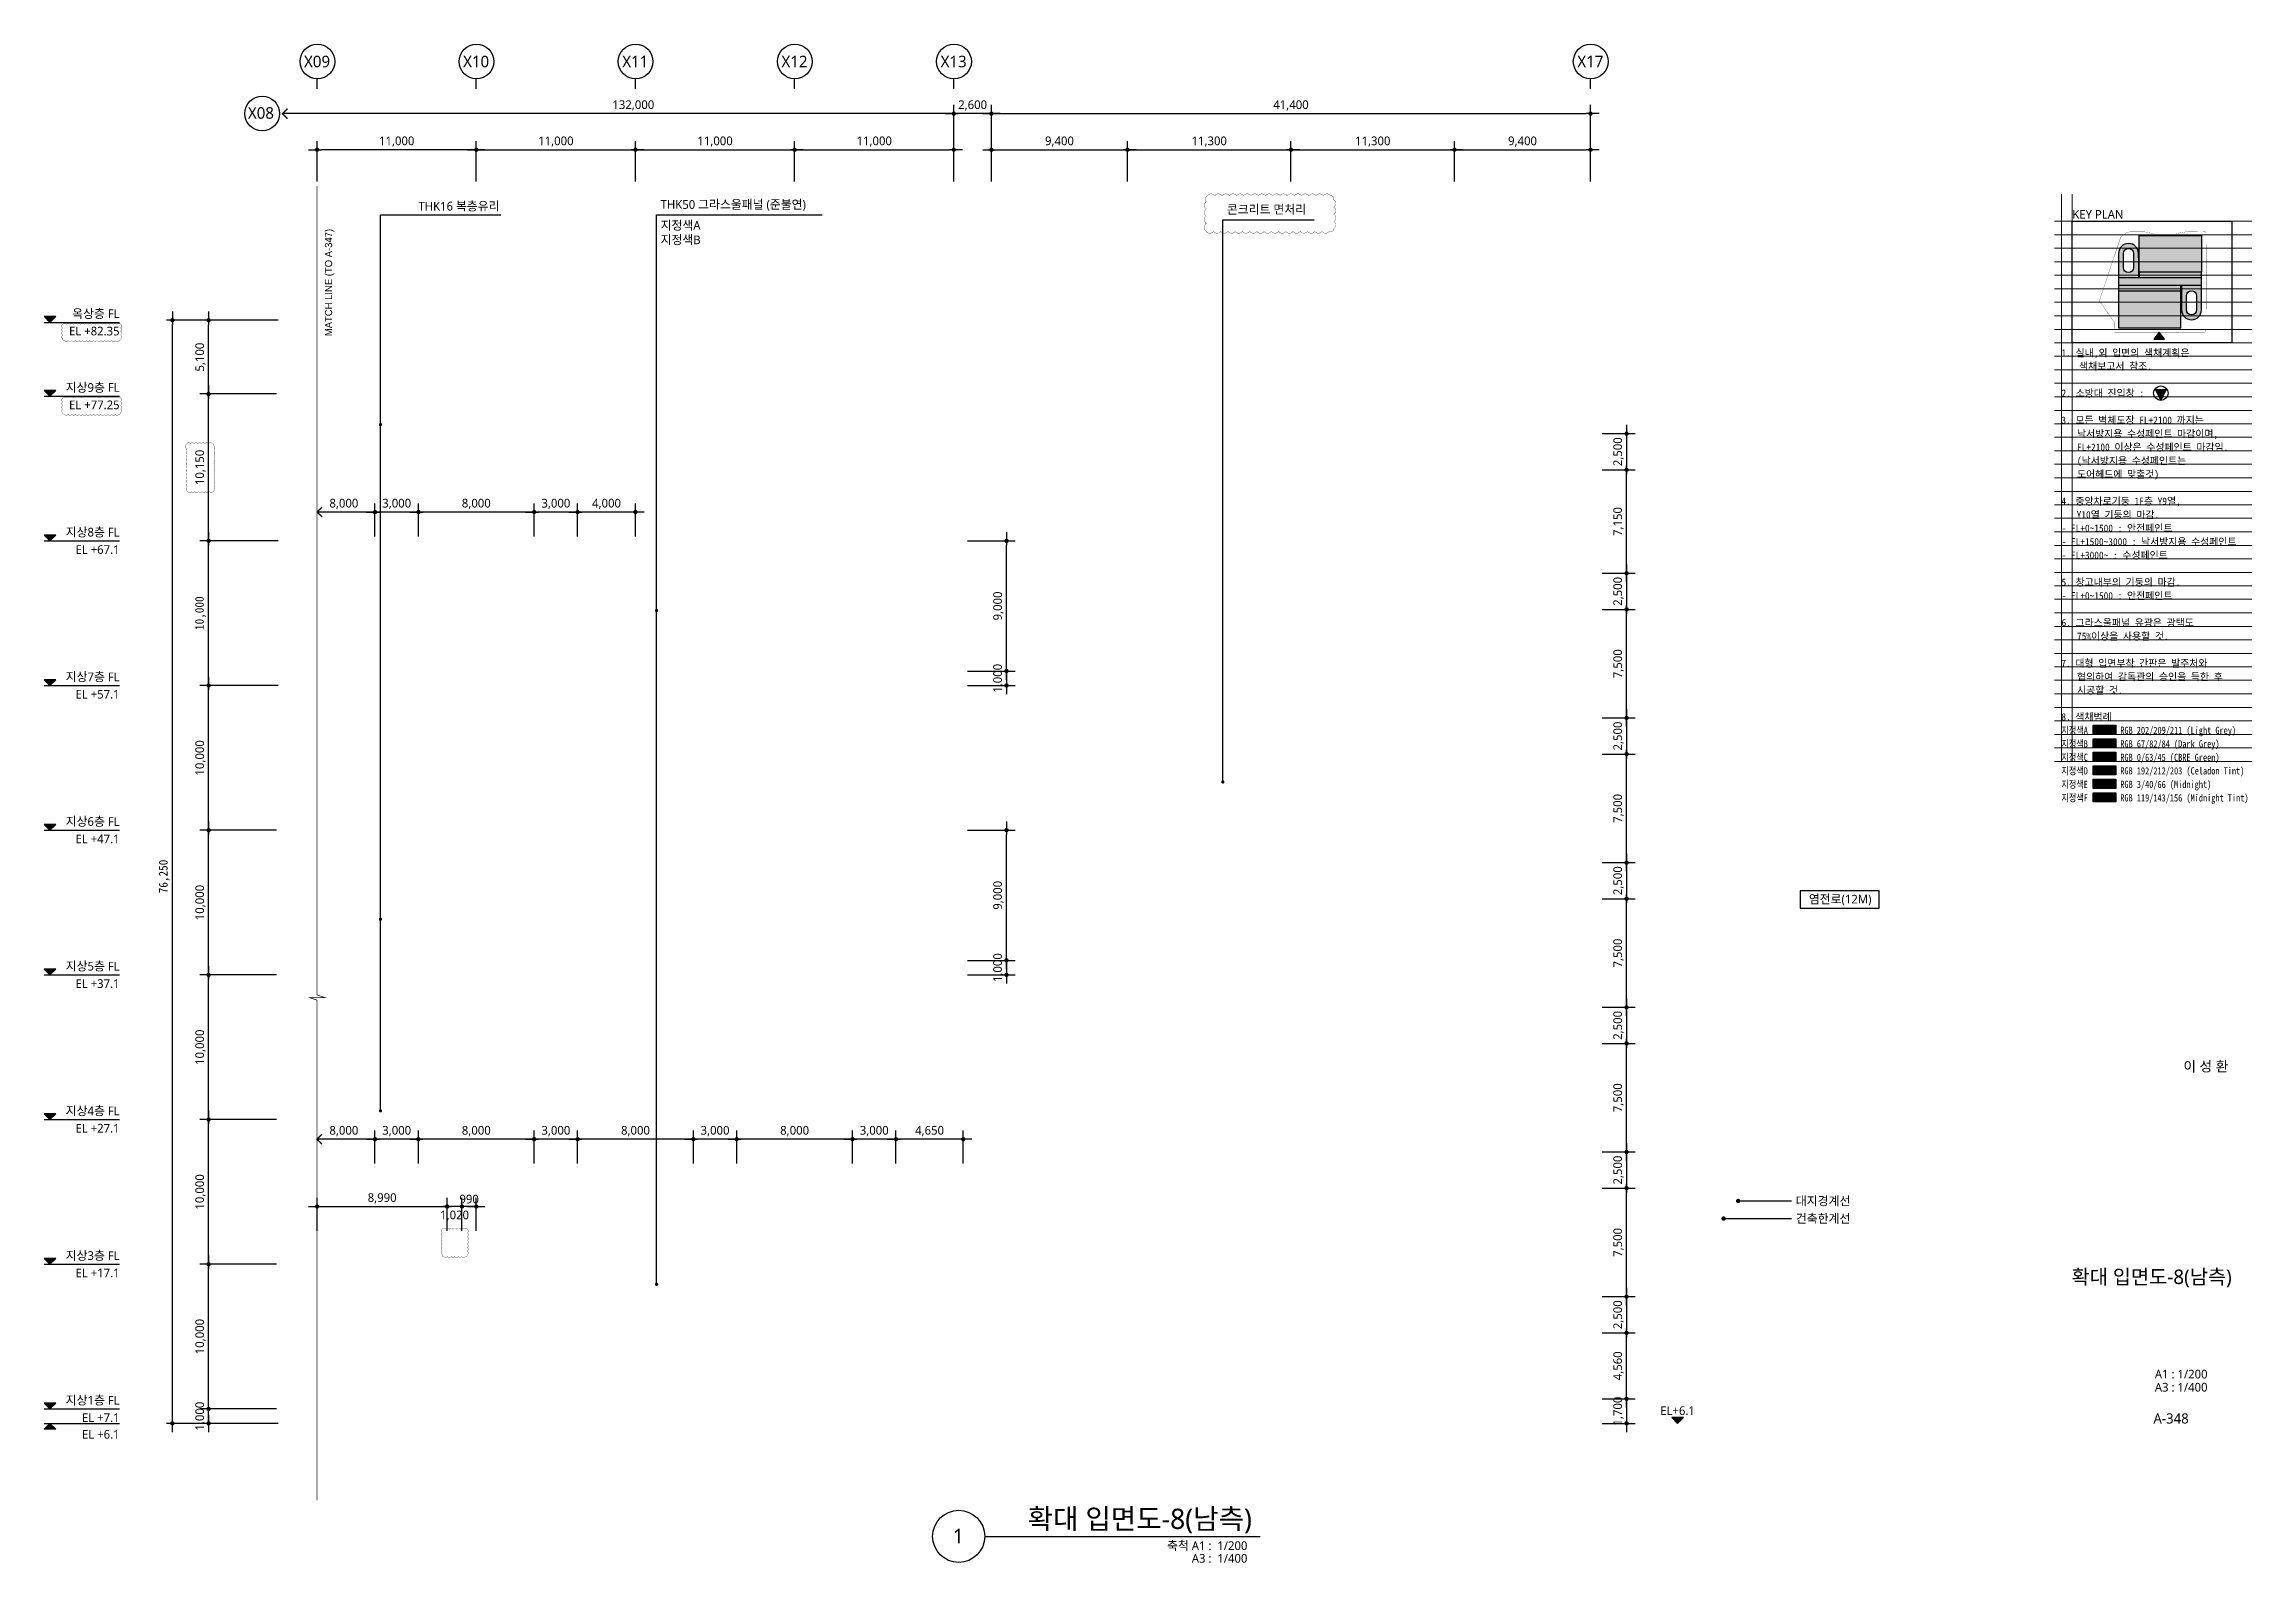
# Model space of a CAD drawing. Header units: millimetres. Extents: x 4937160 to 6265723, y 243853 to 348825.
# Drawn here: x 6113160 to 6265723, y 243853 to 348825 of the extents above; entities that cross this region are included whole.
import ezdxf
from ezdxf.enums import TextEntityAlignment as Align

# ---------------------------------------------------------------- set-up
doc = ezdxf.new("R2010")
doc.units = ezdxf.units.MM
doc.linetypes.add('DASHDOTX2', pattern=[2, 1, -0.5, 0, -0.5])
doc.linetypes.add('PHANTOM', pattern=[63.5, 31.75, -6.35, 6.35, -6.35, 6.35, -6.35])
doc.layers.get('0').update_dxf_attribs({"linetype": 'CONTINUOUS'})
for name, color, linetype in [('8', 8, 'CONTINUOUS'), ('AA-MARK', 1, 'CONTINUOUS'), ('AA-TEX-3', 3, 'CONTINUOUS'), ('DIM', 7, 'CONTINUOUS'), ('색상', 7, 'CONTINUOUS'), ('입면색상', 7, 'CONTINUOUS')]:
    doc.layers.add(name, color=color, linetype=linetype)
for name, color, linetype, lineweight in [('A-AXIS-BUBL', 7, 'CONTINUOUS', 25), ('A-BOND-LIN1', 4, 'DASHDOTX2', 25), ('A-BORD-TEXT', 3, 'CONTINUOUS', 25), ('A-CONC-LIN1', 2, 'CONTINUOUS', 40), ('A-MKXS-LEAD', 7, 'CONTINUOUS', 25), ('A-MKXS-TEXT1', 3, 'CONTINUOUS', 25), ('A-MKXS-TEXT2', 7, 'CONTINUOUS', 25), ('A-MKXX-SYMB', 7, 'CONTINUOUS', 25), ('A-XXXX-SYMB', 7, 'CONTINUOUS', 25), ('A-XXXX-TXT1', 3, 'CONTINUOUS', 25), ('A-XXXX-TXT2', 3, 'CONTINUOUS', 25), ('REV-202205', 20, 'CONTINUOUS', 25)]:
    doc.layers.add(name, color=color, linetype=linetype, lineweight=lineweight)
doc.layers.add('A-XXXX-NPLT', color=144, linetype='CONTINUOUS', lineweight=15, plot=False)
doc.styles.add('HY울릉도L', font='')
doc.styles.add('돋움', font='')
doc.styles.add('돋움체', font='')
doc.styles.add('맑은 고딕', font='malgun.ttf')
doc.styles.add('맑은고딕', font='malgun.ttf')
doc.styles.get('HY울릉도L').set_extended_font_data('HYwulM')
doc.styles.get('돋움').set_extended_font_data('Dotum')
doc.styles.get('돋움체').set_extended_font_data('DotumChe')
doc.dimstyles.new('CDIM', dxfattribs={"dimtxt": 3, "dimasz": 1.5, "dimexe": 2, "dimexo": 1, "dimgap": 1, "dimtad": 1, "dimdec": 0, "dimrnd": 0.5, "dimzin": 0, "dimdsep": 32, "dimlunit": 6, "dimtxsty": 'HY울릉도L', "dimblk1": '_CIDOT', "dimblk2": '_CIDOT', "dimsah": 1, "dimcen": 5.5, "dimclrd": 2, "dimclre": 2, "dimclrt": 7, "dimadec": 0, "dimazin": 0, "dimtfac": 1, "dimtdec": 0, "dimtix": 1, "dimtmove": 2, "dimatfit": 1, "dimldrblk": '_CIDOT', "dimfxl": 1, "dimtolj": 1, "dimtzin": 0, "dimlwd": -1, "dimarcsym": 0})

msp = doc.modelspace()

# ---------------------------------------------------------------- texts
at = {"ltscale": 100, "style": '맑은고딕'}
msp.add_text('KEY PLAN', height=600, dxfattribs=at).set_placement((6253316.5, 336583.3), align=Align.BOTTOM_LEFT)
at = {"layer": 'A-BORD-TEXT', "style": '맑은고딕'}
for s, height, p in [('이 성 환', 700, (6264100.6, 277819.2)), ('A1 : 1/200', 600, (6262661.1, 256598.7)), ('A3 : 1/400', 600, (6262661.1, 255691.7)), ('A-348', 700, (6261362.3, 253484.5))]:
    msp.add_text(s, height=height, dxfattribs=at).set_placement(p, align=Align.RIGHT)
msp.add_text('확대 입면도-8(남측)', height=1000, dxfattribs=at).set_placement((6258798.5, 263624.5), align=Align.MIDDLE_CENTER)
at = {"layer": 'A-MKXS-TEXT1', "style": '맑은고딕'}
msp.add_text('염전로(12M)', height=600, dxfattribs=at).set_placement((6237272.4, 289708.5), align=Align.MIDDLE)
for s, p in [('대지경계선 ', (6234212.1, 268867.2)), ('건축한계선', (6234212.1, 267649.8))]:
    msp.add_text(s, height=600, dxfattribs=at).set_placement(p, align=Align.MIDDLE_LEFT)
at = {"layer": 'A-MKXS-TEXT2', "style": '맑은고딕'}
msp.add_text('THK16 복층유리', height=600, dxfattribs=at).set_placement((6144629, 337624.9), align=Align.MIDDLE_RIGHT)
for s, p in [('THK50 그라스울패널 (준불연)', (6155760.8, 337741.9)), ('콘크리트 면처리', (6194894.2, 337400.8)), ('지정색A', (6155760.8, 336298.5)), ('지정색B', (6155760.8, 335298.5))]:
    msp.add_text(s, height=600, dxfattribs=at).set_placement(p, align=Align.MIDDLE_LEFT)
at = {"layer": 'A-XXXX-TXT1'}
for s, height, style, p in [('X08', 800, '맑은고딕', (6128139.5, 344069.1)), ('1', 1000, '맑은 고딕', (6176337.9, 245706.3))]:
    msp.add_text(s, height=height, dxfattribs=dict(at, style=style)).set_placement(p, align=Align.MIDDLE)
at = {"layer": 'A-XXXX-TXT1', "style": '맑은 고딕'}
msp.add_text('확대 입면도-8(남측)', height=1400, dxfattribs=at).set_placement((6196622.6, 245775.5), align=Align.BOTTOM_RIGHT)
for s, p in [('축척 A1 :  1/200', (6196311.1, 245340.4)), ('A3 :  1/400', (6196311.1, 244464.7))]:
    msp.add_text(s, height=600, dxfattribs=at).set_placement(p, align=Align.TOP_RIGHT)
at = {"layer": 'A-XXXX-TXT2', "ltscale": 0.2, "style": '맑은고딕'}
for s, p in [('X09', (6132018.3, 347624.9)), ('X10', (6143011.1, 347624.9)), ('X11', (6154011.1, 347624.9)), ('X12', (6165011.1, 347624.9)), ('X13', (6176011.1, 347624.9)), ('X17', (6220011.1, 347624.9))]:
    msp.add_text(s, height=800, dxfattribs=at).set_placement(p, align=Align.MIDDLE_CENTER)
at = {"layer": 'A-XXXX-TXT2', "style": '맑은고딕'}
msp.add_text('EL+6.1', height=600, dxfattribs=at).set_placement((6226039.9, 253893.3), align=Align.BOTTOM_CENTER)
at = {"layer": 'AA-TEX-3', "style": '돋움'}
msp.add_text('MATCH LINE (TO A-347)', height=500, rotation=90, dxfattribs=at).set_placement((6133061.5, 332348.7), align=Align.CENTER)

# ---------------------------------------------------------------- blocks, each defined once
blk = doc.blocks.new('A$C4F5014BF')
at = {"layer": 'A-XXXX-SYMB'}
for points in [[(-4813, 75100), (-4413, 75500), (-5213, 75500)], [(-4813, 70000), (-4413, 70400), (-5213, 70400)], [(-4813, 60000), (-4413, 60400), (-5213, 60400)], [(-4813, 50000), (-4413, 50400), (-5213, 50400)], [(-4813, 40000), (-4413, 40400), (-5213, 40400)], [(-4813, 30000), (-4413, 30400), (-5213, 30400)], [(-4813, 20000), (-4413, 20400), (-5213, 20400)], [(-4813, 10000), (-4413, 10400), (-5213, 10400)], [(-4813, 0), (-4413, 400), (-5213, 400)], [(-4813, -1000), (-4413, -1400), (-5213, -1400)]]:
    blk.add_hatch(color=256, dxfattribs=at).paths.add_polyline_path(points)
for p, q in [((-5213, 75500), (-4813, 75100)), ((-4413, 75500), (-5213, 75500)), ((-5213, 75100), (0, 75100)), ((-4813, 75100), (-4413, 75500)), ((-5213, 70400), (-4813, 70000)), ((-4413, 70400), (-5213, 70400)), ((-4813, 70000), (-4413, 70400)), ((-5213, 70000), (0, 70000)), ((-5213, 60400), (-4813, 60000)), ((-4413, 60400), (-5213, 60400)), ((-5213, 60000), (0, 60000)), ((-4813, 60000), (-4413, 60400)), ((-5213, 50400), (-4813, 50000)), ((-4413, 50400), (-5213, 50400)), ((-4813, 50000), (-4413, 50400)), ((-5213, 50000), (0, 50000)), ((-5213, 40400), (-4813, 40000)), ((-4413, 40400), (-5213, 40400)), ((-5213, 40000), (0, 40000)), ((-4813, 40000), (-4413, 40400)), ((-5213, 30400), (-4813, 30000)), ((-4413, 30400), (-5213, 30400)), ((-5213, 30000), (0, 30000)), ((-4813, 30000), (-4413, 30400)), ((-5213, 20400), (-4813, 20000)), ((-4413, 20400), (-5213, 20400)), ((-5213, 20000), (0, 20000)), ((-4813, 20000), (-4413, 20400)), ((-5213, 10400), (-4813, 10000)), ((-4413, 10400), (-5213, 10400)), ((-5213, 10000), (0, 10000)), ((-4813, 10000), (-4413, 10400)), ((-5213, 400), (-4813, 0)), ((-4413, 400), (-5213, 400)), ((-5213, 0), (0, 0)), ((-4813, 0), (-4413, 400)), ((-5213, -1000), (0, -1000)), ((-5213, -1400), (-4813, -1000)), ((-4413, -1400), (-5213, -1400)), ((-4813, -1000), (-4413, -1400))]:
    blk.add_line(p, q, dxfattribs=at)
at = {"layer": 'A-XXXX-TXT2', "style": '맑은고딕'}
for s, p in [('EL +82.35', (0, 74500)), ('옥상층 FL', (0, 75700)), ('지상9층 FL', (0, 70600)), ('EL +77.25', (0, 69400)), ('지상8층 FL', (0, 60600)), ('EL +67.1', (0, 59400)), ('지상7층 FL', (0, 50600)), ('EL +57.1', (0, 49400)), ('지상6층 FL', (0, 40600)), ('EL +47.1', (0, 39400)), ('지상5층 FL', (0, 30600)), ('EL +37.1', (0, 29400)), ('지상4층 FL', (0, 20600)), ('EL +27.1', (0, 19400)), ('지상3층 FL', (0, 10600)), ('EL +17.1', (0, 9400)), ('지상1층 FL', (0, 600)), ('EL +7.1', (0, -600)), ('EL +6.1', (0, -1756))]:
    blk.add_text(s, height=600, dxfattribs=at).set_placement(p, align=Align.MIDDLE_RIGHT)
blk = doc.blocks.new('_CIDOT')
at = {"color": 0, "linetype": 'ByBlock'}
blk.add_line((2, 0), (-1, 0), dxfattribs=at)
at = {"color": 0, "linetype": 'ByBlock', "const_width": 0.5}
blk.add_lwpolyline([(-0.25, 0, 1), (0.25, 0, 1)], format="xyb", close=True, dxfattribs=at)
blk = doc.blocks.new('*D1053')
at = {"layer": 'DIM', "lineweight": -2, "transparency": 16777216}
for p, q in [((6154023, 339325), (6154023, 342125)), ((6165023, 339325), (6165023, 342125))]:
    blk.add_line(p, q, dxfattribs=at)
at = {"layer": 'DIM', "transparency": 16777216}
blk.add_line((6154323, 341525), (6164723, 341525), dxfattribs=at)
at = {"layer": 'DIM', "transparency": 16777216, "xscale": 300, "yscale": 300, "zscale": 300, "rotation": 180}
blk.add_blockref('_CIDOT', (6154023, 341525), dxfattribs=at)
at = {"layer": 'DIM', "transparency": 16777216, "xscale": 300, "yscale": 300, "zscale": 300}
blk.add_blockref('_CIDOT', (6165023, 341525), dxfattribs=at)
at = {"layer": 'DIM', "color": 3, "transparency": 16777216, "insert": (6159523, 342087), "char_height": 600, "attachment_point": 5, "style": '맑은고딕'}
blk.add_mtext('\\A1;11,000', dxfattribs=at)
blk = doc.blocks.new('*D1054')
at = {"layer": 'DIM', "lineweight": -2, "transparency": 16777216}
for p, q in [((6165023, 339325), (6165023, 342125)), ((6176023, 339325), (6176023, 342125))]:
    blk.add_line(p, q, dxfattribs=at)
at = {"layer": 'DIM', "transparency": 16777216}
blk.add_line((6165323, 341525), (6175723, 341525), dxfattribs=at)
at = {"layer": 'DIM', "transparency": 16777216, "xscale": 300, "yscale": 300, "zscale": 300, "rotation": 180}
blk.add_blockref('_CIDOT', (6165023, 341525), dxfattribs=at)
at = {"layer": 'DIM', "transparency": 16777216, "xscale": 300, "yscale": 300, "zscale": 300}
blk.add_blockref('_CIDOT', (6176023, 341525), dxfattribs=at)
at = {"layer": 'DIM', "color": 3, "transparency": 16777216, "insert": (6170523, 342087), "char_height": 600, "attachment_point": 5, "style": '맑은고딕'}
blk.add_mtext('\\A1;11,000', dxfattribs=at)
blk = doc.blocks.new('*D1055')
at = {"layer": 'DIM', "lineweight": -2, "transparency": 16777216}
for p, q in [((6178623, 339325), (6178623, 342125)), ((6188023, 339325), (6188023, 342125))]:
    blk.add_line(p, q, dxfattribs=at)
at = {"layer": 'DIM', "transparency": 16777216}
blk.add_line((6178923, 341525), (6187723, 341525), dxfattribs=at)
at = {"layer": 'DIM', "transparency": 16777216, "xscale": 300, "yscale": 300, "zscale": 300, "rotation": 180}
blk.add_blockref('_CIDOT', (6178623, 341525), dxfattribs=at)
at = {"layer": 'DIM', "transparency": 16777216, "xscale": 300, "yscale": 300, "zscale": 300}
blk.add_blockref('_CIDOT', (6188023, 341525), dxfattribs=at)
at = {"layer": 'DIM', "color": 3, "transparency": 16777216, "insert": (6183323, 342085), "char_height": 600, "attachment_point": 5, "style": '맑은고딕'}
blk.add_mtext('\\A1;9,400', dxfattribs=at)
blk = doc.blocks.new('*D1056')
at = {"layer": 'DIM', "lineweight": -2, "transparency": 16777216}
for p, q in [((6188023, 339325), (6188023, 342125)), ((6199323, 339325), (6199323, 342125))]:
    blk.add_line(p, q, dxfattribs=at)
at = {"layer": 'DIM', "transparency": 16777216}
blk.add_line((6188323, 341525), (6199023, 341525), dxfattribs=at)
at = {"layer": 'DIM', "transparency": 16777216, "xscale": 300, "yscale": 300, "zscale": 300, "rotation": 180}
blk.add_blockref('_CIDOT', (6188023, 341525), dxfattribs=at)
at = {"layer": 'DIM', "transparency": 16777216, "xscale": 300, "yscale": 300, "zscale": 300}
blk.add_blockref('_CIDOT', (6199323, 341525), dxfattribs=at)
at = {"layer": 'DIM', "color": 3, "transparency": 16777216, "insert": (6193673, 342087), "char_height": 600, "attachment_point": 5, "style": '맑은고딕'}
blk.add_mtext('\\A1;11,300', dxfattribs=at)
blk = doc.blocks.new('*D1057')
at = {"layer": 'DIM', "lineweight": -2, "transparency": 16777216}
for p, q in [((6199323, 339325), (6199323, 342125)), ((6210623, 339325), (6210623, 342125))]:
    blk.add_line(p, q, dxfattribs=at)
at = {"layer": 'DIM', "transparency": 16777216}
blk.add_line((6199623, 341525), (6210323, 341525), dxfattribs=at)
at = {"layer": 'DIM', "transparency": 16777216, "xscale": 300, "yscale": 300, "zscale": 300, "rotation": 180}
blk.add_blockref('_CIDOT', (6199323, 341525), dxfattribs=at)
at = {"layer": 'DIM', "transparency": 16777216, "xscale": 300, "yscale": 300, "zscale": 300}
blk.add_blockref('_CIDOT', (6210623, 341525), dxfattribs=at)
at = {"layer": 'DIM', "color": 3, "transparency": 16777216, "insert": (6204973, 342087), "char_height": 600, "attachment_point": 5, "style": '맑은고딕'}
blk.add_mtext('\\A1;11,300', dxfattribs=at)
blk = doc.blocks.new('*D1058')
at = {"layer": 'DIM', "lineweight": -2, "transparency": 16777216}
for p, q in [((6210623, 339325), (6210623, 342125)), ((6220023, 339325), (6220023, 342125))]:
    blk.add_line(p, q, dxfattribs=at)
at = {"layer": 'DIM', "transparency": 16777216}
blk.add_line((6210923, 341525), (6219723, 341525), dxfattribs=at)
at = {"layer": 'DIM', "transparency": 16777216, "xscale": 300, "yscale": 300, "zscale": 300, "rotation": 180}
blk.add_blockref('_CIDOT', (6210623, 341525), dxfattribs=at)
at = {"layer": 'DIM', "transparency": 16777216, "xscale": 300, "yscale": 300, "zscale": 300}
blk.add_blockref('_CIDOT', (6220023, 341525), dxfattribs=at)
at = {"layer": 'DIM', "color": 3, "transparency": 16777216, "insert": (6215323, 342085), "char_height": 600, "attachment_point": 5, "style": '맑은고딕'}
blk.add_mtext('\\A1;9,400', dxfattribs=at)
blk = doc.blocks.new('*D1052')
at = {"layer": 'DIM', "lineweight": -2, "transparency": 16777216}
for p, q in [((6143023, 339325), (6143023, 342125)), ((6154023, 339325), (6154023, 342125))]:
    blk.add_line(p, q, dxfattribs=at)
at = {"layer": 'DIM', "transparency": 16777216}
blk.add_line((6143323, 341525), (6153723, 341525), dxfattribs=at)
at = {"layer": 'DIM', "transparency": 16777216, "xscale": 300, "yscale": 300, "zscale": 300, "rotation": 180}
blk.add_blockref('_CIDOT', (6143023, 341525), dxfattribs=at)
at = {"layer": 'DIM', "transparency": 16777216, "xscale": 300, "yscale": 300, "zscale": 300}
blk.add_blockref('_CIDOT', (6154023, 341525), dxfattribs=at)
at = {"layer": 'DIM', "color": 3, "transparency": 16777216, "insert": (6148523, 342087), "char_height": 600, "attachment_point": 5, "style": '맑은고딕'}
blk.add_mtext('\\A1;11,000', dxfattribs=at)
blk = doc.blocks.new('*D1048')
at = {"layer": 'DIM', "lineweight": -2, "transparency": 16777216}
for p, q in [((6132023, 339325), (6132023, 342125)), ((6143023, 339325), (6143023, 342125))]:
    blk.add_line(p, q, dxfattribs=at)
at = {"layer": 'DIM', "transparency": 16777216}
blk.add_line((6142723, 341525), (6132323, 341525), dxfattribs=at)
at = {"layer": 'DIM', "transparency": 16777216, "xscale": 300, "yscale": 300, "zscale": 300}
for p, rotation in [((6132023, 341525), 179.999999999869), ((6143023, 341525), 359.999999999869)]:
    blk.add_blockref('_CIDOT', p, dxfattribs=dict(at, rotation=rotation))
at = {"layer": 'DIM', "color": 3, "transparency": 16777216, "insert": (6137523, 342087), "char_height": 600, "attachment_point": 5, "style": '맑은고딕'}
blk.add_mtext('\\A1;11,000', dxfattribs=at)
blk = doc.blocks.new('*D1049')
at = {"layer": 'DIM', "transparency": 16777216}
blk.add_line((6175723, 344025), (6132030, 344025), dxfattribs=at)
at = {"layer": 'DIM', "lineweight": -2, "transparency": 16777216}
blk.add_line((6176023, 339325), (6176023, 344625), dxfattribs=at)
at = {"layer": 'DIM', "transparency": 16777216, "xscale": 300, "yscale": 300, "zscale": 300, "rotation": 359.9999999999149}
blk.add_blockref('_CIDOT', (6176023, 344025), dxfattribs=at)
at = {"layer": 'DIM', "color": 3, "transparency": 16777216, "insert": (6153876, 344587), "char_height": 600, "attachment_point": 5, "style": '맑은고딕'}
blk.add_mtext('\\A1;132,000', dxfattribs=at)
blk = doc.blocks.new('_None')
blk = doc.blocks.new('*D1275')
at = {"layer": 'DIM', "lineweight": -2, "transparency": 16777216}
for p, q in [((6176973, 305493), (6180263, 305493)), ((6176973, 304493), (6180263, 304493))]:
    blk.add_line(p, q, dxfattribs=at)
at = {"layer": 'DIM', "transparency": 16777216}
for p, q in [((6179663, 305793), (6179663, 306093)), ((6179663, 305493), (6179663, 304493)), ((6179663, 304193), (6179663, 303893))]:
    blk.add_line(p, q, dxfattribs=at)
at = {"layer": 'DIM', "transparency": 16777216, "xscale": 300, "yscale": 300, "zscale": 300}
for p, rotation in [((6179663, 305493), 270), ((6179663, 304493), 90)]:
    blk.add_blockref('_CIDOT', p, dxfattribs=dict(at, rotation=rotation))
at = {"layer": 'DIM', "color": 3, "transparency": 16777216, "insert": (6179101, 304993), "char_height": 600, "attachment_point": 5, "rotation": 90, "style": '맑은고딕'}
blk.add_mtext('\\A1;1,000', dxfattribs=at)
blk = doc.blocks.new('*D1276')
at = {"layer": 'DIM', "lineweight": -2, "transparency": 16777216}
for p, q in [((6176973, 314493), (6180263, 314493)), ((6176973, 305493), (6180263, 305493))]:
    blk.add_line(p, q, dxfattribs=at)
at = {"layer": 'DIM', "transparency": 16777216}
blk.add_line((6179663, 305793), (6179663, 314193), dxfattribs=at)
at = {"layer": 'DIM', "transparency": 16777216, "xscale": 300, "yscale": 300, "zscale": 300}
for p, rotation in [((6179663, 314493), 90), ((6179663, 305493), 270)]:
    blk.add_blockref('_CIDOT', p, dxfattribs=dict(at, rotation=rotation))
at = {"layer": 'DIM', "color": 3, "transparency": 16777216, "insert": (6179103, 309993), "char_height": 600, "attachment_point": 5, "rotation": 90, "style": '맑은고딕'}
blk.add_mtext('\\A1;9,000', dxfattribs=at)
blk = doc.blocks.new('*D1317')
at = {"layer": 'DIM', "lineweight": -2, "transparency": 16777216}
for p, q in [((6136023, 314793), (6136023, 317084)), ((6139023, 314793), (6139023, 317084))]:
    blk.add_line(p, q, dxfattribs=at)
at = {"layer": 'DIM', "transparency": 16777216}
blk.add_line((6138723, 316484), (6136323, 316484), dxfattribs=at)
at = {"layer": 'DIM', "transparency": 16777216, "xscale": 300, "yscale": 300, "zscale": 300, "rotation": 180}
blk.add_blockref('_CIDOT', (6136023, 316484), dxfattribs=at)
at = {"layer": 'DIM', "transparency": 16777216, "xscale": 300, "yscale": 300, "zscale": 300}
blk.add_blockref('_CIDOT', (6139023, 316484), dxfattribs=at)
at = {"layer": 'DIM', "color": 3, "transparency": 16777216, "insert": (6137523, 317044), "char_height": 600, "attachment_point": 5, "style": '맑은고딕'}
blk.add_mtext('\\A1;3,000', dxfattribs=at)
blk = doc.blocks.new('*D1318')
at = {"layer": 'DIM', "lineweight": -2, "transparency": 16777216}
for p, q in [((6139023, 314793), (6139023, 317084)), ((6147023, 314793), (6147023, 317084))]:
    blk.add_line(p, q, dxfattribs=at)
at = {"layer": 'DIM', "transparency": 16777216}
blk.add_line((6146723, 316484), (6139323, 316484), dxfattribs=at)
at = {"layer": 'DIM', "transparency": 16777216, "xscale": 300, "yscale": 300, "zscale": 300, "rotation": 180}
blk.add_blockref('_CIDOT', (6139023, 316484), dxfattribs=at)
at = {"layer": 'DIM', "transparency": 16777216, "xscale": 300, "yscale": 300, "zscale": 300}
blk.add_blockref('_CIDOT', (6147023, 316484), dxfattribs=at)
at = {"layer": 'DIM', "color": 3, "transparency": 16777216, "insert": (6143023, 317044), "char_height": 600, "attachment_point": 5, "style": '맑은고딕'}
blk.add_mtext('\\A1;8,000', dxfattribs=at)
blk = doc.blocks.new('*D1319')
at = {"layer": 'DIM', "lineweight": -2, "transparency": 16777216}
for p, q in [((6147023, 314793), (6147023, 317084)), ((6150023, 314793), (6150023, 317084))]:
    blk.add_line(p, q, dxfattribs=at)
at = {"layer": 'DIM', "transparency": 16777216}
blk.add_line((6149723, 316484), (6147323, 316484), dxfattribs=at)
at = {"layer": 'DIM', "transparency": 16777216, "xscale": 300, "yscale": 300, "zscale": 300, "rotation": 180}
blk.add_blockref('_CIDOT', (6147023, 316484), dxfattribs=at)
at = {"layer": 'DIM', "transparency": 16777216, "xscale": 300, "yscale": 300, "zscale": 300}
blk.add_blockref('_CIDOT', (6150023, 316484), dxfattribs=at)
at = {"layer": 'DIM', "color": 3, "transparency": 16777216, "insert": (6148523, 317044), "char_height": 600, "attachment_point": 5, "style": '맑은고딕'}
blk.add_mtext('\\A1;3,000', dxfattribs=at)
blk = doc.blocks.new('*D1320')
at = {"layer": 'DIM', "lineweight": -2, "transparency": 16777216}
for p, q in [((6150023, 314793), (6150023, 317084)), ((6154023, 314793), (6154023, 317084))]:
    blk.add_line(p, q, dxfattribs=at)
at = {"layer": 'DIM', "transparency": 16777216}
blk.add_line((6153723, 316484), (6150323, 316484), dxfattribs=at)
at = {"layer": 'DIM', "transparency": 16777216, "xscale": 300, "yscale": 300, "zscale": 300, "rotation": 180}
blk.add_blockref('_CIDOT', (6150023, 316484), dxfattribs=at)
at = {"layer": 'DIM', "transparency": 16777216, "xscale": 300, "yscale": 300, "zscale": 300}
blk.add_blockref('_CIDOT', (6154023, 316484), dxfattribs=at)
at = {"layer": 'DIM', "color": 3, "transparency": 16777216, "insert": (6152023, 317044), "char_height": 600, "attachment_point": 5, "style": '맑은고딕'}
blk.add_mtext('\\A1;4,000', dxfattribs=at)
blk = doc.blocks.new('*D1321')
at = {"layer": 'DIM', "lineweight": -2, "transparency": 16777216}
for p, q in [((6142033, 266793), (6142033, 269084)), ((6143023, 266793), (6143023, 269084))]:
    blk.add_line(p, q, dxfattribs=at)
at = {"layer": 'DIM', "transparency": 16777216}
for p, q in [((6141733, 268484), (6141433, 268484)), ((6143023, 268484), (6142033, 268484)), ((6143323, 268484), (6143623, 268484))]:
    blk.add_line(p, q, dxfattribs=at)
at = {"layer": 'DIM', "transparency": 16777216, "xscale": 300, "yscale": 300, "zscale": 300}
blk.add_blockref('_CIDOT', (6142033, 268484), dxfattribs=at)
at = {"layer": 'DIM', "transparency": 16777216, "xscale": 300, "yscale": 300, "zscale": 300, "rotation": 180}
blk.add_blockref('_CIDOT', (6143023, 268484), dxfattribs=at)
at = {"layer": 'DIM', "color": 3, "transparency": 16777216, "insert": (6142528, 268994), "char_height": 600, "attachment_point": 5, "style": '맑은고딕'}
blk.add_mtext('\\A1;990', dxfattribs=at)
blk = doc.blocks.new('*D1322')
at = {"layer": 'DIM', "lineweight": -2, "transparency": 16777216}
for p, q in [((6141013, 266793), (6141013, 269084)), ((6142033, 266793), (6142033, 269084))]:
    blk.add_line(p, q, dxfattribs=at)
at = {"layer": 'DIM', "transparency": 16777216}
blk.add_line((6141733, 268484), (6141313, 268484), dxfattribs=at)
at = {"layer": 'DIM', "transparency": 16777216, "xscale": 300, "yscale": 300, "zscale": 300, "rotation": 180}
blk.add_blockref('_CIDOT', (6141013, 268484), dxfattribs=at)
at = {"layer": 'DIM', "transparency": 16777216, "xscale": 300, "yscale": 300, "zscale": 300}
blk.add_blockref('_CIDOT', (6142033, 268484), dxfattribs=at)
at = {"layer": 'DIM', "color": 3, "transparency": 16777216, "insert": (6141523, 267846), "char_height": 600, "attachment_point": 5, "style": '맑은고딕'}
blk.add_mtext('\\A1;1,020', dxfattribs=at)
blk = doc.blocks.new('*D1323')
at = {"layer": 'DIM', "lineweight": -2, "transparency": 16777216}
for p, q in [((6132023, 266793), (6132023, 269084)), ((6141013, 266793), (6141013, 269084))]:
    blk.add_line(p, q, dxfattribs=at)
at = {"layer": 'DIM', "transparency": 16777216}
blk.add_line((6132323, 268484), (6140713, 268484), dxfattribs=at)
at = {"layer": 'DIM', "transparency": 16777216, "xscale": 300, "yscale": 300, "zscale": 300, "rotation": 180}
blk.add_blockref('_CIDOT', (6132023, 268484), dxfattribs=at)
at = {"layer": 'DIM', "transparency": 16777216, "xscale": 300, "yscale": 300, "zscale": 300}
blk.add_blockref('_CIDOT', (6141013, 268484), dxfattribs=at)
at = {"layer": 'DIM', "color": 3, "transparency": 16777216, "insert": (6136518, 269044), "char_height": 600, "attachment_point": 5, "style": '맑은고딕'}
blk.add_mtext('\\A1;8,990', dxfattribs=at)
blk = doc.blocks.new('*D1347')
at = {"layer": 'DIM', "lineweight": -2, "transparency": 16777216}
for p, q in [((6158023, 271447), (6158023, 273737)), ((6161023, 271447), (6161023, 273737))]:
    blk.add_line(p, q, dxfattribs=at)
at = {"layer": 'DIM', "transparency": 16777216}
blk.add_line((6160723, 273137), (6158323, 273137), dxfattribs=at)
at = {"layer": 'DIM', "transparency": 16777216, "xscale": 300, "yscale": 300, "zscale": 300, "rotation": 180}
blk.add_blockref('_CIDOT', (6158023, 273137), dxfattribs=at)
at = {"layer": 'DIM', "transparency": 16777216, "xscale": 300, "yscale": 300, "zscale": 300}
blk.add_blockref('_CIDOT', (6161023, 273137), dxfattribs=at)
at = {"layer": 'DIM', "color": 3, "transparency": 16777216, "insert": (6159523, 273697), "char_height": 600, "attachment_point": 5, "style": '맑은고딕'}
blk.add_mtext('\\A1;3,000', dxfattribs=at)
blk = doc.blocks.new('*D1348')
at = {"layer": 'DIM', "lineweight": -2, "transparency": 16777216}
for p, q in [((6161023, 271447), (6161023, 273737)), ((6169023, 271447), (6169023, 273737))]:
    blk.add_line(p, q, dxfattribs=at)
at = {"layer": 'DIM', "transparency": 16777216}
blk.add_line((6168723, 273137), (6161323, 273137), dxfattribs=at)
at = {"layer": 'DIM', "transparency": 16777216, "xscale": 300, "yscale": 300, "zscale": 300, "rotation": 180}
blk.add_blockref('_CIDOT', (6161023, 273137), dxfattribs=at)
at = {"layer": 'DIM', "transparency": 16777216, "xscale": 300, "yscale": 300, "zscale": 300}
blk.add_blockref('_CIDOT', (6169023, 273137), dxfattribs=at)
at = {"layer": 'DIM', "color": 3, "transparency": 16777216, "insert": (6165023, 273697), "char_height": 600, "attachment_point": 5, "style": '맑은고딕'}
blk.add_mtext('\\A1;8,000', dxfattribs=at)
blk = doc.blocks.new('*D1349')
at = {"layer": 'DIM', "lineweight": -2, "transparency": 16777216}
for p, q in [((6169023, 271447), (6169023, 273737)), ((6172023, 271447), (6172023, 273737))]:
    blk.add_line(p, q, dxfattribs=at)
at = {"layer": 'DIM', "transparency": 16777216}
blk.add_line((6171723, 273137), (6169323, 273137), dxfattribs=at)
at = {"layer": 'DIM', "transparency": 16777216, "xscale": 300, "yscale": 300, "zscale": 300, "rotation": 180}
blk.add_blockref('_CIDOT', (6169023, 273137), dxfattribs=at)
at = {"layer": 'DIM', "transparency": 16777216, "xscale": 300, "yscale": 300, "zscale": 300}
blk.add_blockref('_CIDOT', (6172023, 273137), dxfattribs=at)
at = {"layer": 'DIM', "color": 3, "transparency": 16777216, "insert": (6170523, 273697), "char_height": 600, "attachment_point": 5, "style": '맑은고딕'}
blk.add_mtext('\\A1;3,000', dxfattribs=at)
blk = doc.blocks.new('*D1350')
at = {"layer": 'DIM', "lineweight": -2, "transparency": 16777216}
for p, q in [((6172023, 271447), (6172023, 273737)), ((6176673, 271447), (6176673, 273737))]:
    blk.add_line(p, q, dxfattribs=at)
at = {"layer": 'DIM', "transparency": 16777216}
blk.add_line((6176373, 273137), (6172323, 273137), dxfattribs=at)
at = {"layer": 'DIM', "transparency": 16777216, "xscale": 300, "yscale": 300, "zscale": 300, "rotation": 180}
blk.add_blockref('_CIDOT', (6172023, 273137), dxfattribs=at)
at = {"layer": 'DIM', "transparency": 16777216, "xscale": 300, "yscale": 300, "zscale": 300}
blk.add_blockref('_CIDOT', (6176673, 273137), dxfattribs=at)
at = {"layer": 'DIM', "color": 3, "transparency": 16777216, "insert": (6174348, 273697), "char_height": 600, "attachment_point": 5, "style": '맑은고딕'}
blk.add_mtext('\\A1;4,650', dxfattribs=at)
blk = doc.blocks.new('*D1351')
at = {"layer": 'DIM', "lineweight": -2, "transparency": 16777216}
for p, q in [((6147023, 271447), (6147023, 273737)), ((6150023, 271447), (6150023, 273737))]:
    blk.add_line(p, q, dxfattribs=at)
at = {"layer": 'DIM', "transparency": 16777216}
blk.add_line((6149723, 273137), (6147323, 273137), dxfattribs=at)
at = {"layer": 'DIM', "transparency": 16777216, "xscale": 300, "yscale": 300, "zscale": 300, "rotation": 180}
blk.add_blockref('_CIDOT', (6147023, 273137), dxfattribs=at)
at = {"layer": 'DIM', "transparency": 16777216, "xscale": 300, "yscale": 300, "zscale": 300}
blk.add_blockref('_CIDOT', (6150023, 273137), dxfattribs=at)
at = {"layer": 'DIM', "color": 3, "transparency": 16777216, "insert": (6148523, 273697), "char_height": 600, "attachment_point": 5, "style": '맑은고딕'}
blk.add_mtext('\\A1;3,000', dxfattribs=at)
blk = doc.blocks.new('*D1352')
at = {"layer": 'DIM', "lineweight": -2, "transparency": 16777216}
for p, q in [((6150023, 271447), (6150023, 273737)), ((6158023, 271447), (6158023, 273737))]:
    blk.add_line(p, q, dxfattribs=at)
at = {"layer": 'DIM', "transparency": 16777216}
blk.add_line((6157723, 273137), (6150323, 273137), dxfattribs=at)
at = {"layer": 'DIM', "transparency": 16777216, "xscale": 300, "yscale": 300, "zscale": 300, "rotation": 180}
blk.add_blockref('_CIDOT', (6150023, 273137), dxfattribs=at)
at = {"layer": 'DIM', "transparency": 16777216, "xscale": 300, "yscale": 300, "zscale": 300}
blk.add_blockref('_CIDOT', (6158023, 273137), dxfattribs=at)
at = {"layer": 'DIM', "color": 3, "transparency": 16777216, "insert": (6154023, 273697), "char_height": 600, "attachment_point": 5, "style": '맑은고딕'}
blk.add_mtext('\\A1;8,000', dxfattribs=at)
blk = doc.blocks.new('*D1353')
at = {"layer": 'DIM', "lineweight": -2, "transparency": 16777216}
for p, q in [((6136023, 271447), (6136023, 273737)), ((6139023, 271447), (6139023, 273737))]:
    blk.add_line(p, q, dxfattribs=at)
at = {"layer": 'DIM', "transparency": 16777216}
blk.add_line((6138723, 273137), (6136323, 273137), dxfattribs=at)
at = {"layer": 'DIM', "transparency": 16777216, "xscale": 300, "yscale": 300, "zscale": 300, "rotation": 180}
blk.add_blockref('_CIDOT', (6136023, 273137), dxfattribs=at)
at = {"layer": 'DIM', "transparency": 16777216, "xscale": 300, "yscale": 300, "zscale": 300}
blk.add_blockref('_CIDOT', (6139023, 273137), dxfattribs=at)
at = {"layer": 'DIM', "color": 3, "transparency": 16777216, "insert": (6137523, 273697), "char_height": 600, "attachment_point": 5, "style": '맑은고딕'}
blk.add_mtext('\\A1;3,000', dxfattribs=at)
blk = doc.blocks.new('*D1354')
at = {"layer": 'DIM', "lineweight": -2, "transparency": 16777216}
for p, q in [((6139023, 271447), (6139023, 273737)), ((6147023, 271447), (6147023, 273737))]:
    blk.add_line(p, q, dxfattribs=at)
at = {"layer": 'DIM', "transparency": 16777216}
blk.add_line((6146723, 273137), (6139323, 273137), dxfattribs=at)
at = {"layer": 'DIM', "transparency": 16777216, "xscale": 300, "yscale": 300, "zscale": 300, "rotation": 180}
blk.add_blockref('_CIDOT', (6139023, 273137), dxfattribs=at)
at = {"layer": 'DIM', "transparency": 16777216, "xscale": 300, "yscale": 300, "zscale": 300}
blk.add_blockref('_CIDOT', (6147023, 273137), dxfattribs=at)
at = {"layer": 'DIM', "color": 3, "transparency": 16777216, "insert": (6143023, 273697), "char_height": 600, "attachment_point": 5, "style": '맑은고딕'}
blk.add_mtext('\\A1;8,000', dxfattribs=at)
blk = doc.blocks.new('*D1361')
at = {"layer": 'DIM', "lineweight": -2, "transparency": 16777216}
for p, q in [((6220823, 259753), (6223113, 259753)), ((6220823, 255193), (6223113, 255193))]:
    blk.add_line(p, q, dxfattribs=at)
at = {"layer": 'DIM', "transparency": 16777216}
blk.add_line((6222513, 255493), (6222513, 259453), dxfattribs=at)
at = {"layer": 'DIM', "transparency": 16777216, "xscale": 300, "yscale": 300, "zscale": 300}
for p, rotation in [((6222513, 259753), 90), ((6222513, 255193), 270)]:
    blk.add_blockref('_CIDOT', p, dxfattribs=dict(at, rotation=rotation))
at = {"layer": 'DIM', "color": 3, "transparency": 16777216, "insert": (6221953, 257473), "char_height": 600, "attachment_point": 5, "rotation": 90, "style": '맑은고딕'}
blk.add_mtext('\\A1;4,560', dxfattribs=at)
blk = doc.blocks.new('*D1362')
at = {"layer": 'DIM', "lineweight": -2, "transparency": 16777216}
for p, q in [((6220823, 255193), (6223113, 255193)), ((6220823, 253493), (6223113, 253493))]:
    blk.add_line(p, q, dxfattribs=at)
at = {"layer": 'DIM', "transparency": 16777216}
for p, q in [((6222513, 255493), (6222513, 255793)), ((6222513, 255193), (6222513, 253493)), ((6222513, 253193), (6222513, 252893))]:
    blk.add_line(p, q, dxfattribs=at)
at = {"layer": 'DIM', "transparency": 16777216, "xscale": 300, "yscale": 300, "zscale": 300}
for p, rotation in [((6222513, 255193), 270), ((6222513, 253493), 90)]:
    blk.add_blockref('_CIDOT', p, dxfattribs=dict(at, rotation=rotation))
at = {"layer": 'DIM', "color": 3, "transparency": 16777216, "insert": (6221951, 254343), "char_height": 600, "attachment_point": 5, "rotation": 90, "style": '맑은고딕'}
blk.add_mtext('\\A1;1,700', dxfattribs=at)
blk = doc.blocks.new('*D1460')
at = {"layer": 'DIM', "transparency": 16777216}
blk.add_line((6135723, 316484), (6132023, 316484), dxfattribs=at)
at = {"layer": 'DIM', "lineweight": -2, "transparency": 16777216}
blk.add_line((6136023, 314793), (6136023, 317084), dxfattribs=at)
at = {"layer": 'DIM', "transparency": 16777216, "xscale": 300, "yscale": 300, "zscale": 300}
blk.add_blockref('_CIDOT', (6136023, 316484), dxfattribs=at)
at = {"layer": 'DIM', "color": 3, "transparency": 16777216, "insert": (6133873, 317044), "char_height": 600, "attachment_point": 5, "style": '맑은고딕'}
blk.add_mtext('\\A1;8,000', dxfattribs=at)
blk = doc.blocks.new('*D1461')
at = {"layer": 'DIM', "transparency": 16777216}
blk.add_line((6135723, 273137), (6132023, 273137), dxfattribs=at)
at = {"layer": 'DIM', "lineweight": -2, "transparency": 16777216}
blk.add_line((6136023, 271447), (6136023, 273737), dxfattribs=at)
at = {"layer": 'DIM', "transparency": 16777216, "xscale": 300, "yscale": 300, "zscale": 300}
blk.add_blockref('_CIDOT', (6136023, 273137), dxfattribs=at)
at = {"layer": 'DIM', "color": 3, "transparency": 16777216, "insert": (6133873, 273697), "char_height": 600, "attachment_point": 5, "style": '맑은고딕'}
blk.add_mtext('\\A1;8,000', dxfattribs=at)
blk = doc.blocks.new('*D1462')
at = {"layer": 'DIM', "lineweight": -2, "transparency": 16777216}
for p, q in [((6176023, 339325), (6176023, 344625)), ((6178623, 339325), (6178623, 344625))]:
    blk.add_line(p, q, dxfattribs=at)
at = {"layer": 'DIM', "transparency": 16777216}
blk.add_line((6178323, 344025), (6176323, 344025), dxfattribs=at)
at = {"layer": 'DIM', "transparency": 16777216, "xscale": 300, "yscale": 300, "zscale": 300, "rotation": 180}
blk.add_blockref('_CIDOT', (6176023, 344025), dxfattribs=at)
at = {"layer": 'DIM', "transparency": 16777216, "xscale": 300, "yscale": 300, "zscale": 300}
blk.add_blockref('_CIDOT', (6178623, 344025), dxfattribs=at)
at = {"layer": 'DIM', "color": 3, "transparency": 16777216, "insert": (6177323, 344585), "char_height": 600, "attachment_point": 5, "style": '맑은고딕'}
blk.add_mtext('\\A1;2,600', dxfattribs=at)
blk = doc.blocks.new('*D1463')
at = {"layer": 'DIM', "lineweight": -2, "transparency": 16777216}
for p, q in [((6178623, 339325), (6178623, 344625)), ((6220023, 339325), (6220023, 344625))]:
    blk.add_line(p, q, dxfattribs=at)
at = {"layer": 'DIM', "transparency": 16777216}
blk.add_line((6178923, 344025), (6219723, 344025), dxfattribs=at)
at = {"layer": 'DIM', "transparency": 16777216, "xscale": 300, "yscale": 300, "zscale": 300, "rotation": 180}
blk.add_blockref('_CIDOT', (6178623, 344025), dxfattribs=at)
at = {"layer": 'DIM', "transparency": 16777216, "xscale": 300, "yscale": 300, "zscale": 300}
blk.add_blockref('_CIDOT', (6220023, 344025), dxfattribs=at)
at = {"layer": 'DIM', "color": 3, "transparency": 16777216, "insert": (6199323, 344587), "char_height": 600, "attachment_point": 5, "style": '맑은고딕'}
blk.add_mtext('\\A1;41,400', dxfattribs=at)
blk = doc.blocks.new('*D1552')
at = {"layer": 'DIM', "lineweight": -2, "transparency": 16777216}
for p, q in [((-300, 11000), (-5600, 11000)), ((-300, 1000), (-5600, 1000))]:
    blk.add_line(p, q, dxfattribs=at)
at = {"layer": 'DIM', "transparency": 16777216}
blk.add_line((-5000, 1300), (-5000, 10700), dxfattribs=at)
at = {"layer": 'DIM', "transparency": 16777216, "xscale": 300, "yscale": 300, "zscale": 300}
for p, rotation in [((-5000, 11000), 90), ((-5000, 1000), 270)]:
    blk.add_blockref('_CIDOT', p, dxfattribs=dict(at, rotation=rotation))
at = {"layer": 'DIM', "color": 3, "transparency": 16777216, "insert": (-5562, 6000), "char_height": 600, "attachment_point": 5, "rotation": 90, "style": '맑은고딕'}
blk.add_mtext('\\A1;10,000', dxfattribs=at)
blk = doc.blocks.new('*D1553')
at = {"layer": 'DIM', "lineweight": -2, "transparency": 16777216}
for p, q in [((-300, 21000), (-5600, 21000)), ((-300, 11000), (-5600, 11000))]:
    blk.add_line(p, q, dxfattribs=at)
at = {"layer": 'DIM', "transparency": 16777216}
blk.add_line((-5000, 11300), (-5000, 20700), dxfattribs=at)
at = {"layer": 'DIM', "transparency": 16777216, "xscale": 300, "yscale": 300, "zscale": 300}
for p, rotation in [((-5000, 21000), 90), ((-5000, 11000), 270)]:
    blk.add_blockref('_CIDOT', p, dxfattribs=dict(at, rotation=rotation))
at = {"layer": 'DIM', "color": 3, "transparency": 16777216, "insert": (-5562, 16000), "char_height": 600, "attachment_point": 5, "rotation": 90, "style": '맑은고딕'}
blk.add_mtext('\\A1;10,000', dxfattribs=at)
blk = doc.blocks.new('*D1554')
at = {"layer": 'DIM', "lineweight": -2, "transparency": 16777216}
for p, q in [((-300, 31000), (-5600, 31000)), ((-300, 21000), (-5600, 21000))]:
    blk.add_line(p, q, dxfattribs=at)
at = {"layer": 'DIM', "transparency": 16777216}
blk.add_line((-5000, 21300), (-5000, 30700), dxfattribs=at)
at = {"layer": 'DIM', "transparency": 16777216, "xscale": 300, "yscale": 300, "zscale": 300}
for p, rotation in [((-5000, 31000), 90), ((-5000, 21000), 270)]:
    blk.add_blockref('_CIDOT', p, dxfattribs=dict(at, rotation=rotation))
at = {"layer": 'DIM', "color": 3, "transparency": 16777216, "insert": (-5562, 26000), "char_height": 600, "attachment_point": 5, "rotation": 90, "style": '맑은고딕'}
blk.add_mtext('\\A1;10,000', dxfattribs=at)
blk = doc.blocks.new('*D1555')
at = {"layer": 'DIM', "lineweight": -2, "transparency": 16777216}
for p, q in [((-300, 41000), (-5600, 41000)), ((-300, 31000), (-5600, 31000))]:
    blk.add_line(p, q, dxfattribs=at)
at = {"layer": 'DIM', "transparency": 16777216}
blk.add_line((-5000, 31300), (-5000, 40700), dxfattribs=at)
at = {"layer": 'DIM', "transparency": 16777216, "xscale": 300, "yscale": 300, "zscale": 300}
for p, rotation in [((-5000, 41000), 90), ((-5000, 31000), 270)]:
    blk.add_blockref('_CIDOT', p, dxfattribs=dict(at, rotation=rotation))
at = {"layer": 'DIM', "color": 3, "transparency": 16777216, "insert": (-5562, 36000), "char_height": 600, "attachment_point": 5, "rotation": 90, "style": '맑은고딕'}
blk.add_mtext('\\A1;10,000', dxfattribs=at)
blk = doc.blocks.new('*D1556')
at = {"layer": 'DIM', "lineweight": -2, "transparency": 16777216}
for p, q in [((-300, 51000), (-5600, 51000)), ((-300, 41000), (-5600, 41000))]:
    blk.add_line(p, q, dxfattribs=at)
at = {"layer": 'DIM', "transparency": 16777216}
blk.add_line((-5000, 41300), (-5000, 50700), dxfattribs=at)
at = {"layer": 'DIM', "transparency": 16777216, "xscale": 300, "yscale": 300, "zscale": 300}
for p, rotation in [((-5000, 51000), 90), ((-5000, 41000), 270)]:
    blk.add_blockref('_CIDOT', p, dxfattribs=dict(at, rotation=rotation))
at = {"layer": 'DIM', "color": 3, "transparency": 16777216, "insert": (-5562, 46000), "char_height": 600, "attachment_point": 5, "rotation": 90, "style": '맑은고딕'}
blk.add_mtext('\\A1;10,000', dxfattribs=at)
blk = doc.blocks.new('*D1557')
at = {"layer": 'DIM', "lineweight": -2, "transparency": 16777216}
for p, q in [((-200, 61000), (-5400, 61000)), ((-200, 51000), (-5400, 51000))]:
    blk.add_line(p, q, dxfattribs=at)
at = {"layer": 'DIM', "transparency": 16777216}
blk.add_line((-5000, 51300), (-5000, 60700), dxfattribs=at)
at = {"layer": 'DIM', "transparency": 16777216, "xscale": 300, "yscale": 300, "zscale": 300}
for p, rotation in [((-5000, 61000), 90), ((-5000, 51000), 270)]:
    blk.add_blockref('_CIDOT', p, dxfattribs=dict(at, rotation=rotation))
at = {"layer": 'DIM', "color": 3, "transparency": 16777216, "insert": (-5557, 56000), "char_height": 600, "attachment_point": 5, "rotation": 90, "style": '돋움체'}
blk.add_mtext('\\A1;10,000', dxfattribs=at)
blk = doc.blocks.new('*D1558')
at = {"layer": 'DIM', "lineweight": -2, "transparency": 16777216}
for p, q in [((-200, 76250), (-7900, 76250)), ((-200, 0), (-7900, 0))]:
    blk.add_line(p, q, dxfattribs=at)
at = {"layer": 'DIM', "transparency": 16777216}
blk.add_line((-7500, 300), (-7500, 75950), dxfattribs=at)
at = {"layer": 'DIM', "transparency": 16777216, "xscale": 300, "yscale": 300, "zscale": 300}
for p, rotation in [((-7500, 76250), 90), ((-7500, 0), 270)]:
    blk.add_blockref('_CIDOT', p, dxfattribs=dict(at, rotation=rotation))
at = {"layer": 'DIM', "color": 3, "transparency": 16777216, "insert": (-8057, 37800), "char_height": 600, "attachment_point": 5, "rotation": 90, "style": '돋움체'}
blk.add_mtext('\\A1;76,250', dxfattribs=at)
blk = doc.blocks.new('*D1559')
at = {"layer": 'DIM', "lineweight": -2, "transparency": 16777216}
for p, q in [((-300, 71150), (-5600, 71150)), ((-300, 61000), (-5600, 61000))]:
    blk.add_line(p, q, dxfattribs=at)
at = {"layer": 'DIM', "transparency": 16777216}
blk.add_line((-5000, 61300), (-5000, 70850), dxfattribs=at)
at = {"layer": 'DIM', "transparency": 16777216, "xscale": 300, "yscale": 300, "zscale": 300}
for p, rotation in [((-5000, 71150), 90), ((-5000, 61000), 270)]:
    blk.add_blockref('_CIDOT', p, dxfattribs=dict(at, rotation=rotation))
at = {"layer": 'DIM', "color": 3, "transparency": 16777216, "insert": (-5562, 66075), "char_height": 600, "attachment_point": 5, "rotation": 90, "style": '맑은고딕'}
blk.add_mtext('\\A1;10,150', dxfattribs=at)
blk = doc.blocks.new('*D1560')
at = {"layer": 'DIM', "lineweight": -2, "transparency": 16777216}
for p, q in [((-300, 76250), (-5600, 76250)), ((-300, 71150), (-5600, 71150))]:
    blk.add_line(p, q, dxfattribs=at)
at = {"layer": 'DIM', "transparency": 16777216}
blk.add_line((-5000, 71450), (-5000, 75950), dxfattribs=at)
at = {"layer": 'DIM', "transparency": 16777216, "xscale": 300, "yscale": 300, "zscale": 300}
for p, rotation in [((-5000, 76250), 90), ((-5000, 71150), 270)]:
    blk.add_blockref('_CIDOT', p, dxfattribs=dict(at, rotation=rotation))
at = {"layer": 'DIM', "color": 3, "transparency": 16777216, "insert": (-5562, 73700), "char_height": 600, "attachment_point": 5, "rotation": 90, "style": '맑은고딕'}
blk.add_mtext('\\A1;5,100', dxfattribs=at)
blk = doc.blocks.new('*D1561')
at = {"layer": 'DIM', "transparency": 16777216}
for p, q in [((-5000, 1300), (-5000, 1600)), ((-5000, 0), (-5000, 1000)), ((-5000, -300), (-5000, -600))]:
    blk.add_line(p, q, dxfattribs=at)
at = {"layer": 'DIM', "lineweight": -2, "transparency": 16777216}
for p, q in [((-300, 1000), (-5600, 1000)), ((-300, 0), (-5600, 0))]:
    blk.add_line(p, q, dxfattribs=at)
at = {"layer": 'DIM', "transparency": 16777216, "xscale": 300, "yscale": 300, "zscale": 300}
for p, rotation in [((-5000, 1000), 270), ((-5000, 0), 90)]:
    blk.add_blockref('_CIDOT', p, dxfattribs=dict(at, rotation=rotation))
at = {"layer": 'DIM', "color": 3, "transparency": 16777216, "insert": (-5562, 500), "char_height": 600, "attachment_point": 5, "rotation": 90, "style": '맑은고딕'}
blk.add_mtext('\\A1;1,000', dxfattribs=at)
blk = doc.blocks.new('A$C7BEA6DB5')
at = {"layer": 'A-XXXX-SYMB'}
blk.add_hatch(color=256, dxfattribs=at).paths.add_polyline_path([(0, 0), (800.000008, 800.000008), (-800.000008, 800.000008)])
for p, q in [((-800.000008, 800.000008), (0, 0)), ((800.000008, 800.000008), (-800.000008, 800.000008)), ((0, 0), (800.000008, 800.000008))]:
    blk.add_line(p, q, dxfattribs=at)
blk = doc.blocks.new('*D1499')
at = {"layer": 'DIM', "lineweight": -2, "transparency": 16777216}
for p, q in [((6176973, 285493), (6180263, 285493)), ((6176973, 284493), (6180263, 284493))]:
    blk.add_line(p, q, dxfattribs=at)
at = {"layer": 'DIM', "transparency": 16777216}
for p, q in [((6179663, 285793), (6179663, 286093)), ((6179663, 285493), (6179663, 284493)), ((6179663, 284193), (6179663, 283893))]:
    blk.add_line(p, q, dxfattribs=at)
at = {"layer": 'DIM', "transparency": 16777216, "xscale": 300, "yscale": 300, "zscale": 300}
for p, rotation in [((6179663, 285493), 270), ((6179663, 284493), 90)]:
    blk.add_blockref('_CIDOT', p, dxfattribs=dict(at, rotation=rotation))
at = {"layer": 'DIM', "color": 3, "transparency": 16777216, "insert": (6179101, 284993), "char_height": 600, "attachment_point": 5, "rotation": 90, "style": '맑은고딕'}
blk.add_mtext('\\A1;1,000', dxfattribs=at)
blk = doc.blocks.new('*D1500')
at = {"layer": 'DIM', "lineweight": -2, "transparency": 16777216}
for p, q in [((6176973, 294493), (6180263, 294493)), ((6176973, 285493), (6180263, 285493))]:
    blk.add_line(p, q, dxfattribs=at)
at = {"layer": 'DIM', "transparency": 16777216}
blk.add_line((6179663, 285793), (6179663, 294193), dxfattribs=at)
at = {"layer": 'DIM', "transparency": 16777216, "xscale": 300, "yscale": 300, "zscale": 300}
for p, rotation in [((6179663, 294493), 90), ((6179663, 285493), 270)]:
    blk.add_blockref('_CIDOT', p, dxfattribs=dict(at, rotation=rotation))
at = {"layer": 'DIM', "color": 3, "transparency": 16777216, "insert": (6179103, 289993), "char_height": 600, "attachment_point": 5, "rotation": 90, "style": '맑은고딕'}
blk.add_mtext('\\A1;9,000', dxfattribs=at)
blk = doc.blocks.new('*D1535')
at = {"layer": 'DIM', "lineweight": -2, "transparency": 16777216}
for p, q in [((6220823, 272253), (6223113, 272253)), ((6220823, 269753), (6223113, 269753))]:
    blk.add_line(p, q, dxfattribs=at)
at = {"layer": 'DIM', "transparency": 16777216}
blk.add_line((6222513, 271953), (6222513, 270053), dxfattribs=at)
at = {"layer": 'DIM', "transparency": 16777216, "xscale": 300, "yscale": 300, "zscale": 300}
for p, rotation in [((6222513, 272253), 90), ((6222513, 269753), 270)]:
    blk.add_blockref('_CIDOT', p, dxfattribs=dict(at, rotation=rotation))
at = {"layer": 'DIM', "color": 3, "transparency": 16777216, "insert": (6221953, 271003), "char_height": 600, "attachment_point": 5, "rotation": 90, "style": '맑은고딕'}
blk.add_mtext('\\A1;2,500', dxfattribs=at)
blk = doc.blocks.new('*D1536')
at = {"layer": 'DIM', "lineweight": -2, "transparency": 16777216}
for p, q in [((6220823, 279753), (6223113, 279753)), ((6220823, 272253), (6223113, 272253))]:
    blk.add_line(p, q, dxfattribs=at)
at = {"layer": 'DIM', "transparency": 16777216}
blk.add_line((6222513, 272553), (6222513, 279453), dxfattribs=at)
at = {"layer": 'DIM', "transparency": 16777216, "xscale": 300, "yscale": 300, "zscale": 300}
for p, rotation in [((6222513, 279753), 90), ((6222513, 272253), 270)]:
    blk.add_blockref('_CIDOT', p, dxfattribs=dict(at, rotation=rotation))
at = {"layer": 'DIM', "color": 3, "transparency": 16777216, "insert": (6221953, 276003), "char_height": 600, "attachment_point": 5, "rotation": 90, "style": '맑은고딕'}
blk.add_mtext('\\A1;7,500', dxfattribs=at)
blk = doc.blocks.new('*D1537')
at = {"layer": 'DIM', "lineweight": -2, "transparency": 16777216}
for p, q in [((6220823, 262253), (6223113, 262253)), ((6220823, 259753), (6223113, 259753))]:
    blk.add_line(p, q, dxfattribs=at)
at = {"layer": 'DIM', "transparency": 16777216}
blk.add_line((6222513, 261953), (6222513, 260053), dxfattribs=at)
at = {"layer": 'DIM', "transparency": 16777216, "xscale": 300, "yscale": 300, "zscale": 300}
for p, rotation in [((6222513, 262253), 90), ((6222513, 259753), 270)]:
    blk.add_blockref('_CIDOT', p, dxfattribs=dict(at, rotation=rotation))
at = {"layer": 'DIM', "color": 3, "transparency": 16777216, "insert": (6221953, 261003), "char_height": 600, "attachment_point": 5, "rotation": 90, "style": '맑은고딕'}
blk.add_mtext('\\A1;2,500', dxfattribs=at)
blk = doc.blocks.new('*D1538')
at = {"layer": 'DIM', "lineweight": -2, "transparency": 16777216}
for p, q in [((6220823, 269753), (6223113, 269753)), ((6220823, 262253), (6223113, 262253))]:
    blk.add_line(p, q, dxfattribs=at)
at = {"layer": 'DIM', "transparency": 16777216}
blk.add_line((6222513, 262553), (6222513, 269453), dxfattribs=at)
at = {"layer": 'DIM', "transparency": 16777216, "xscale": 300, "yscale": 300, "zscale": 300}
for p, rotation in [((6222513, 269753), 90), ((6222513, 262253), 270)]:
    blk.add_blockref('_CIDOT', p, dxfattribs=dict(at, rotation=rotation))
at = {"layer": 'DIM', "color": 3, "transparency": 16777216, "insert": (6221953, 266003), "char_height": 600, "attachment_point": 5, "rotation": 90, "style": '맑은고딕'}
blk.add_mtext('\\A1;7,500', dxfattribs=at)
blk = doc.blocks.new('*D1526')
at = {"layer": 'DIM', "lineweight": -2, "transparency": 16777216}
for p, q in [((6220823, 282253), (6223113, 282253)), ((6220823, 279753), (6223113, 279753))]:
    blk.add_line(p, q, dxfattribs=at)
at = {"layer": 'DIM', "transparency": 16777216}
blk.add_line((6222513, 281953), (6222513, 280053), dxfattribs=at)
at = {"layer": 'DIM', "transparency": 16777216, "xscale": 300, "yscale": 300, "zscale": 300}
for p, rotation in [((6222513, 282253), 90), ((6222513, 279753), 270)]:
    blk.add_blockref('_CIDOT', p, dxfattribs=dict(at, rotation=rotation))
at = {"layer": 'DIM', "color": 3, "transparency": 16777216, "insert": (6221953, 281003), "char_height": 600, "attachment_point": 5, "rotation": 90, "style": '맑은고딕'}
blk.add_mtext('\\A1;2,500', dxfattribs=at)
blk = doc.blocks.new('*D1527')
at = {"layer": 'DIM', "lineweight": -2, "transparency": 16777216}
for p, q in [((6220823, 289753), (6223113, 289753)), ((6220823, 282253), (6223113, 282253))]:
    blk.add_line(p, q, dxfattribs=at)
at = {"layer": 'DIM', "transparency": 16777216}
blk.add_line((6222513, 282553), (6222513, 289453), dxfattribs=at)
at = {"layer": 'DIM', "transparency": 16777216, "xscale": 300, "yscale": 300, "zscale": 300}
for p, rotation in [((6222513, 289753), 90), ((6222513, 282253), 270)]:
    blk.add_blockref('_CIDOT', p, dxfattribs=dict(at, rotation=rotation))
at = {"layer": 'DIM', "color": 3, "transparency": 16777216, "insert": (6221953, 286003), "char_height": 600, "attachment_point": 5, "rotation": 90, "style": '맑은고딕'}
blk.add_mtext('\\A1;7,500', dxfattribs=at)
blk = doc.blocks.new('*D1528')
at = {"layer": 'DIM', "lineweight": -2, "transparency": 16777216}
for p, q in [((6220823, 292253), (6223113, 292253)), ((6220823, 289753), (6223113, 289753))]:
    blk.add_line(p, q, dxfattribs=at)
at = {"layer": 'DIM', "transparency": 16777216}
blk.add_line((6222513, 291953), (6222513, 290053), dxfattribs=at)
at = {"layer": 'DIM', "transparency": 16777216, "xscale": 300, "yscale": 300, "zscale": 300}
for p, rotation in [((6222513, 292253), 90), ((6222513, 289753), 270)]:
    blk.add_blockref('_CIDOT', p, dxfattribs=dict(at, rotation=rotation))
at = {"layer": 'DIM', "color": 3, "transparency": 16777216, "insert": (6221953, 291003), "char_height": 600, "attachment_point": 5, "rotation": 90, "style": '맑은고딕'}
blk.add_mtext('\\A1;2,500', dxfattribs=at)
blk = doc.blocks.new('*D1529')
at = {"layer": 'DIM', "lineweight": -2, "transparency": 16777216}
for p, q in [((6220823, 299753), (6223113, 299753)), ((6220823, 292253), (6223113, 292253))]:
    blk.add_line(p, q, dxfattribs=at)
at = {"layer": 'DIM', "transparency": 16777216}
blk.add_line((6222513, 292553), (6222513, 299453), dxfattribs=at)
at = {"layer": 'DIM', "transparency": 16777216, "xscale": 300, "yscale": 300, "zscale": 300}
for p, rotation in [((6222513, 299753), 90), ((6222513, 292253), 270)]:
    blk.add_blockref('_CIDOT', p, dxfattribs=dict(at, rotation=rotation))
at = {"layer": 'DIM', "color": 3, "transparency": 16777216, "insert": (6221953, 296003), "char_height": 600, "attachment_point": 5, "rotation": 90, "style": '맑은고딕'}
blk.add_mtext('\\A1;7,500', dxfattribs=at)
blk = doc.blocks.new('*D1530')
at = {"layer": 'DIM', "lineweight": -2, "transparency": 16777216}
for p, q in [((6220823, 302253), (6223113, 302253)), ((6220823, 299753), (6223113, 299753))]:
    blk.add_line(p, q, dxfattribs=at)
at = {"layer": 'DIM', "transparency": 16777216}
blk.add_line((6222513, 301953), (6222513, 300053), dxfattribs=at)
at = {"layer": 'DIM', "transparency": 16777216, "xscale": 300, "yscale": 300, "zscale": 300}
for p, rotation in [((6222513, 302253), 90), ((6222513, 299753), 270)]:
    blk.add_blockref('_CIDOT', p, dxfattribs=dict(at, rotation=rotation))
at = {"layer": 'DIM', "color": 3, "transparency": 16777216, "insert": (6221953, 301003), "char_height": 600, "attachment_point": 5, "rotation": 90, "style": '맑은고딕'}
blk.add_mtext('\\A1;2,500', dxfattribs=at)
blk = doc.blocks.new('*D1531')
at = {"layer": 'DIM', "lineweight": -2, "transparency": 16777216}
for p, q in [((6220823, 309753), (6223113, 309753)), ((6220823, 302253), (6223113, 302253))]:
    blk.add_line(p, q, dxfattribs=at)
at = {"layer": 'DIM', "transparency": 16777216}
blk.add_line((6222513, 302553), (6222513, 309453), dxfattribs=at)
at = {"layer": 'DIM', "transparency": 16777216, "xscale": 300, "yscale": 300, "zscale": 300}
for p, rotation in [((6222513, 309753), 90), ((6222513, 302253), 270)]:
    blk.add_blockref('_CIDOT', p, dxfattribs=dict(at, rotation=rotation))
at = {"layer": 'DIM', "color": 3, "transparency": 16777216, "insert": (6221953, 306003), "char_height": 600, "attachment_point": 5, "rotation": 90, "style": '맑은고딕'}
blk.add_mtext('\\A1;7,500', dxfattribs=at)
blk = doc.blocks.new('*D1532')
at = {"layer": 'DIM', "lineweight": -2, "transparency": 16777216}
for p, q in [((6220823, 312253), (6223113, 312253)), ((6220823, 309753), (6223113, 309753))]:
    blk.add_line(p, q, dxfattribs=at)
at = {"layer": 'DIM', "transparency": 16777216}
blk.add_line((6222513, 311953), (6222513, 310053), dxfattribs=at)
at = {"layer": 'DIM', "transparency": 16777216, "xscale": 300, "yscale": 300, "zscale": 300}
for p, rotation in [((6222513, 312253), 90), ((6222513, 309753), 270)]:
    blk.add_blockref('_CIDOT', p, dxfattribs=dict(at, rotation=rotation))
at = {"layer": 'DIM', "color": 3, "transparency": 16777216, "insert": (6221953, 311003), "char_height": 600, "attachment_point": 5, "rotation": 90, "style": '맑은고딕'}
blk.add_mtext('\\A1;2,500', dxfattribs=at)
blk = doc.blocks.new('*D1533')
at = {"layer": 'DIM', "lineweight": -2, "transparency": 16777216}
for p, q in [((6220823, 319403), (6223113, 319403)), ((6220823, 312253), (6223113, 312253))]:
    blk.add_line(p, q, dxfattribs=at)
at = {"layer": 'DIM', "transparency": 16777216}
blk.add_line((6222513, 312553), (6222513, 319103), dxfattribs=at)
at = {"layer": 'DIM', "transparency": 16777216, "xscale": 300, "yscale": 300, "zscale": 300}
for p, rotation in [((6222513, 319403), 90), ((6222513, 312253), 270)]:
    blk.add_blockref('_CIDOT', p, dxfattribs=dict(at, rotation=rotation))
at = {"layer": 'DIM', "color": 3, "transparency": 16777216, "insert": (6221951, 315828), "char_height": 600, "attachment_point": 5, "rotation": 90, "style": '맑은고딕'}
blk.add_mtext('\\A1;7,150', dxfattribs=at)
blk = doc.blocks.new('*D1534')
at = {"layer": 'DIM', "lineweight": -2, "transparency": 16777216}
for p, q in [((6220823, 321903), (6223113, 321903)), ((6220823, 319403), (6223113, 319403))]:
    blk.add_line(p, q, dxfattribs=at)
at = {"layer": 'DIM', "transparency": 16777216}
blk.add_line((6222513, 321603), (6222513, 319703), dxfattribs=at)
at = {"layer": 'DIM', "transparency": 16777216, "xscale": 300, "yscale": 300, "zscale": 300}
for p, rotation in [((6222513, 321903), 90), ((6222513, 319403), 270)]:
    blk.add_blockref('_CIDOT', p, dxfattribs=dict(at, rotation=rotation))
at = {"layer": 'DIM', "color": 3, "transparency": 16777216, "insert": (6221953, 320653), "char_height": 600, "attachment_point": 5, "rotation": 90, "style": '맑은고딕'}
blk.add_mtext('\\A1;2,500', dxfattribs=at)
blk = doc.blocks.new('NOTE')
at = {"layer": 'A-XXXX-NPLT'}
for p, q in [((1010660, 179733), (1010660, 175813)), ((1010734, 175813), (1010734, 179733)), ((1010610, 179546), (1011975, 179546)), ((1010610, 179453), (1011975, 179453)), ((1010610, 179359), (1011975, 179359)), ((1010610, 179266), (1011975, 179266)), ((1010610, 179173), (1011975, 179173)), ((1010610, 179079), (1011975, 179079)), ((1010610, 178986), (1011975, 178986)), ((1010610, 178893), (1011975, 178893)), ((1010610, 178799), (1011975, 178799)), ((1010610, 178706), (1011975, 178706)), ((1010610, 178613), (1011975, 178613)), ((1010610, 178519), (1011975, 178519)), ((1010610, 178426), (1011975, 178426)), ((1010610, 178333), (1011975, 178333)), ((1010610, 178239), (1011975, 178239)), ((1010610, 178146), (1011975, 178146)), ((1010610, 178053), (1011975, 178053)), ((1010610, 177959), (1011975, 177959)), ((1010610, 177866), (1011975, 177866)), ((1010610, 177773), (1011975, 177773)), ((1010610, 177679), (1011975, 177679)), ((1010610, 177586), (1011975, 177586)), ((1010610, 177493), (1011975, 177493)), ((1010610, 177399), (1011975, 177399)), ((1010610, 177306), (1011975, 177306)), ((1010610, 177213), (1011975, 177213)), ((1010610, 177119), (1011975, 177119)), ((1010610, 177026), (1011975, 177026)), ((1010610, 176933), (1011975, 176933)), ((1010610, 176839), (1011975, 176839)), ((1010610, 176746), (1011975, 176746)), ((1010610, 176653), (1011975, 176653)), ((1010610, 176559), (1011975, 176559)), ((1010610, 176466), (1011975, 176466)), ((1010610, 176373), (1011975, 176373)), ((1010610, 176279), (1011975, 176279)), ((1010610, 176186), (1011975, 176186)), ((1010610, 176093), (1011975, 176093)), ((1010610, 175999), (1011975, 175999)), ((1010610, 175906), (1011975, 175906)), ((1010610, 175813), (1011975, 175813))]:
    blk.add_line(p, q, dxfattribs=at)
blk = doc.blocks.new('입면확대 범례')
at = {"layer": '8'}
blk.add_hatch(color=1, dxfattribs=at).paths.add_polyline_path([(7721, 25690), (7001, 25690), (7361, 24970)])
at = {"layer": '입면색상', "true_color": 0xcad1d3}
h = blk.add_hatch(dxfattribs=at)
h.set_pattern_fill('벽돌단면', color=254, scale=10.5)
h.set_pattern_definition([(45, (259.359, -94867.733), (-7.4246212, 7.4246212), [])])
h.paths.add_polyline_path([(2687, 2497), (4262, 2497), (4262, 1867), (2687, 1867)])
at = {"layer": '입면색상', "true_color": 0x435254}
h = blk.add_hatch(dxfattribs=at)
h.set_pattern_fill('벽돌단면', color=251, scale=15)
h.set_pattern_definition([(45, (259.359, -95801.067), (-7.4246212, 7.4246212), [])])
h.paths.add_polyline_path([(2687, 1563), (4262, 1563), (4262, 933), (2687, 933)])
at = {"layer": '입면색상', "true_color": 0x003f2d}
h = blk.add_hatch(dxfattribs=at)
h.set_pattern_fill('벽돌단면', color=118, scale=15)
h.set_pattern_definition([(45, (259.359, -96734.4), (-7.4246212, 7.4246212), [])])
h.paths.add_polyline_path([(2687, 630), (4262, 630), (4262, 0), (2687, 0)])
at = {"layer": '입면색상', "true_color": 0xc0d4cb}
h = blk.add_hatch(dxfattribs=at)
h.set_pattern_fill('벽돌단면', color=9, scale=15)
h.set_pattern_definition([(45, (259.359, -97667.733), (-7.4246212, 7.4246212), [])])
h.paths.add_polyline_path([(2687, -303), (4262, -303), (4262, -933), (2687, -933)])
at = {"layer": '입면색상', "true_color": 0x032842}
h = blk.add_hatch(dxfattribs=at)
h.set_pattern_fill('벽돌단면', color=158, scale=15)
h.set_pattern_definition([(45, (259.359, -98601.067), (-7.4246212, 7.4246212), [])])
h.paths.add_polyline_path([(2687, -1237), (4262, -1237), (4262, -1867), (2687, -1867)])
at = {"layer": '입면색상', "true_color": 0x778f9c}
h = blk.add_hatch(dxfattribs=at)
h.set_pattern_fill('벽돌단면', color=252, scale=15)
h.set_pattern_definition([(45, (259.359, -99534.4), (-7.4246212, 7.4246212), [])])
h.paths.add_polyline_path([(2687, -2170), (4262, -2170), (4262, -2800), (2687, -2800)])
at = {"layer": '8', "color": 1}
blk.add_lwpolyline([(7721, 25690), (7001, 25690), (7361, 24970)], close=True, dxfattribs=at)
blk.add_circle((7361, 25450), 500, dxfattribs=at)
at = {"layer": 'DIM'}
for points in [[(2687, 2497), (4262, 2497), (4262, 1867), (2687, 1867)], [(2687, 1563), (4262, 1563), (4262, 933), (2687, 933)], [(2687, 630), (4262, 630), (4262, 0), (2687, 0)], [(2687, -303), (4262, -303), (4262, -933), (2687, -933)], [(2687, -1237), (4262, -1237), (4262, -1867), (2687, -1867)], [(2687, -2170), (4262, -2170), (4262, -2800), (2687, -2800)]]:
    blk.add_lwpolyline(points, close=True, dxfattribs=at)
at = {"layer": '입면색상'}
for points in [[(2687, 2497), (4262, 2497), (4262, 1867), (2687, 1867)], [(2687, 1563), (4262, 1563), (4262, 933), (2687, 933)], [(2687, 630), (4262, 630), (4262, 0), (2687, 0)], [(2687, -303), (4262, -303), (4262, -933), (2687, -933)], [(2687, -1237), (4262, -1237), (4262, -1867), (2687, -1867)], [(2687, -2170), (4262, -2170), (4262, -2800), (2687, -2800)]]:
    blk.add_lwpolyline(points, close=True, dxfattribs=at)
at = {"layer": 'A-XXXX-TXT1', "xscale": 10, "yscale": 10, "zscale": 10}
blk.add_blockref('NOTE', (-10106098, -1758127), dxfattribs=at)
at = {"layer": 'A-XXXX-TXT2', "style": '돋움체'}
for s, p in [('1. 실내,외 입면의 색채계획은', (500, 28236)), ('색채보고서 참조.', (1710, 27317)), ('2. 소방대 진입창 : ', (500, 25450)), ('3. 모든 벽체도장 FL+2100 까지는 ', (487, 23583)), (' 낙서방지용 수성페인트 마감이며,', (1243, 22650)), (' FL+2100 이상은 수성페인트 마감임.', (1243, 21717)), (' 도어헤드에 맞출것)', (1243, 19850)), (' (낙서방지용 수성페인트는 ', (1243, 20783)), ('4. 중앙차로기둥 1F층 Y9열,', (487, 17983)), ('Y10열 기둥의 마감.', (1543, 17050)), ('- FL+0~1500 : 안전페인트', (500, 16117)), ('- FL+1500~3000 : 낙서방지용 수성페인트', (500, 15183)), ('- FL+3000~ : 수성페인트', (500, 14250)), ('5. 창고내부의 기둥의 마감.', (500, 12383)), ('- FL+0~1500 : 안전페인트', (500, 11450)), ('6. 그라스울패널 유광은 광택도', (500, 9583)), (' 75%%%이상을 사용할 것.', (1243, 8650)), ('7. 대형 입면부착 간판은 발주처와 ', (487, 6783)), (' 협의하여 감독관의 승인을 득한 후', (1243, 5850)), (' 시공할 것.', (1243, 4917)), ('8. 색채범례', (487, 3079))]:
    blk.add_text(s, height=500, dxfattribs=at).set_placement(p, align=Align.MIDDLE_LEFT)
at = {"layer": 'A-XXXX-TXT2', "style": '돋움체', "width": 0.8}
for s, p in [('지정색A', (487, 2146)), ('지정색B', (487, 1213)), ('RGB 202/209/211 (Light Grey)', (4559, 2146)), ('지정색C', (487, 279)), ('RGB 67/82/84 (Dark Grey)', (4559, 1213)), ('RGB 0/63/45 (CBRE Green)', (4559, 279)), ('지정색D', (487, -654)), ('지정색E', (487, -1587)), ('RGB 192/212/203 (Celadon Tint)', (4559, -654)), ('RGB 3/40/66 (Midnight)', (4559, -1587)), ('지정색F', (487, -2521)), ('RGB 119/143/156 (Midnight Tint)', (4559, -2521))]:
    blk.add_text(s, height=500, dxfattribs=at).set_placement(p, align=Align.MIDDLE_LEFT)
blk = doc.blocks.new('dim-ver')
at = {"layer": 'DIM'}
dim = blk.add_linear_dim(base=(-7500, 76250), p1=(0, 0), p2=(0, 76250), angle=90, dimstyle='CDIM', override={"dimscale": 200, "dimtxsty": '돋움체', "dimclrd": 256, "dimclre": 256, "dimclrt": 3}, dxfattribs=at)
dim.commit()
dim.dimension.update_dxf_attribs({"geometry": '*D1558', "text_midpoint": (-8057.1, 37800), "dimtype": 128})
for base, p1, p2, override, picture, middle in [((-5000, 76250), (0, 71150), (0, 76250), {"dimscale": 200, "dimexe": 3, "dimexo": 1.5, "dimtxsty": '맑은고딕', "dimclrd": 256, "dimclre": 256, "dimclrt": 3}, '*D1560', (-5562, 73700)), ((-5000, 71150), (0, 61000), (0, 71150), {"dimscale": 200, "dimexe": 3, "dimexo": 1.5, "dimtxsty": '맑은고딕', "dimclrd": 256, "dimclre": 256, "dimclrt": 3}, '*D1559', (-5562, 66075)), ((-5000, 61000), (0, 51000), (0, 61000), {"dimscale": 200, "dimtxsty": '돋움체', "dimclrd": 256, "dimclre": 256, "dimclrt": 3}, '*D1557', (-5557.1, 56000)), ((-5000, 51000), (0, 41000), (0, 51000), {"dimscale": 200, "dimexe": 3, "dimexo": 1.5, "dimtxsty": '맑은고딕', "dimclrd": 256, "dimclre": 256, "dimclrt": 3}, '*D1556', (-5562, 46000)), ((-5000, 41000), (0, 31000), (0, 41000), {"dimscale": 200, "dimexe": 3, "dimexo": 1.5, "dimtxsty": '맑은고딕', "dimclrd": 256, "dimclre": 256, "dimclrt": 3}, '*D1555', (-5562, 36000)), ((-5000, 31000), (0, 21000), (0, 31000), {"dimscale": 200, "dimexe": 3, "dimexo": 1.5, "dimtxsty": '맑은고딕', "dimclrd": 256, "dimclre": 256, "dimclrt": 3}, '*D1554', (-5562, 26000)), ((-5000, 21000), (0, 11000), (0, 21000), {"dimscale": 200, "dimexe": 3, "dimexo": 1.5, "dimtxsty": '맑은고딕', "dimclrd": 256, "dimclre": 256, "dimclrt": 3}, '*D1553', (-5562, 16000)), ((-5000, 11000), (0, 1000), (0, 11000), {"dimscale": 200, "dimexe": 3, "dimexo": 1.5, "dimtxsty": '맑은고딕', "dimclrd": 256, "dimclre": 256, "dimclrt": 3}, '*D1552', (-5562, 6000)), ((-5000, 1000), (0, 0), (0, 1000), {"dimscale": 200, "dimexe": 3, "dimexo": 1.5, "dimtxsty": '맑은고딕', "dimclrd": 256, "dimclre": 256, "dimclrt": 3}, '*D1561', (-5562, 500))]:
    dim = blk.add_linear_dim(base=base, p1=p1, p2=p2, angle=90, dimstyle='CDIM', override=override, dxfattribs=at)
    dim.commit()
    dim.dimension.update_dxf_attribs({"geometry": picture, "text_midpoint": middle})

# ---------------------------------------------------------------- dimensions: what is measured, and where the dimension line sits
at = {"layer": 'DIM'}
dim = msp.add_aligned_dim(p1=(6176022.8, 339024.9), p2=(6132030, 339024.9), distance=-5000, text='132,000', dimstyle='CDIM', override={"dimscale": 200, "dimexe": 3, "dimexo": 1.5, "dimtxsty": '맑은고딕', "dimblk2": 'None', "dimse2": 1, "dimclrd": 256, "dimclre": 256, "dimclrt": 3}, dxfattribs=at)
dim.commit()
dim.dimension.update_dxf_attribs({"geometry": '*D1049', "text_midpoint": (6153876.4, 344586.9)})
for p1, p2, distance, picture, middle in [((6178622.8, 339024.9), (6176022.8, 339024.9), -5000, '*D1462', (6177322.8, 344585.3)), ((6178622.8, 339024.9), (6220022.8, 339024.9), 5000, '*D1463', (6199322.8, 344586.9)), ((6143022.8, 339024.9), (6132022.8, 339024.9), -2500, '*D1048', (6137522.8, 342086.9)), ((6143022.8, 339024.9), (6154022.8, 339024.9), 2500, '*D1052', (6148522.8, 342086.9)), ((6154022.8, 339024.9), (6165022.8, 339024.9), 2500, '*D1053', (6159522.8, 342086.9)), ((6165022.8, 339024.9), (6176022.8, 339024.9), 2500, '*D1054', (6170522.8, 342086.9)), ((6178622.8, 339024.9), (6188022.8, 339024.9), 2500, '*D1055', (6183322.8, 342085.3)), ((6188022.8, 339024.9), (6199322.8, 339024.9), 2500, '*D1056', (6193672.8, 342086.9)), ((6199322.8, 339024.9), (6210622.8, 339024.9), 2500, '*D1057', (6204972.8, 342086.9)), ((6210622.8, 339024.9), (6220022.8, 339024.9), 2500, '*D1058', (6215322.8, 342085.3))]:
    dim = msp.add_aligned_dim(p1=p1, p2=p2, distance=distance, dimstyle='CDIM', override={"dimscale": 200, "dimexe": 3, "dimexo": 1.5, "dimtxsty": '맑은고딕', "dimclrd": 256, "dimclre": 256, "dimclrt": 3}, dxfattribs=at)
    dim.commit()
    dim.dimension.update_dxf_attribs({"geometry": picture, "text_midpoint": middle})
for base, p1, p2, angle, picture, middle in [((6222513.1, 319402.7), (6220522.8, 321902.7), (6220522.8, 319402.7), 270, '*D1534', (6221952.8, 320652.7)), ((6222513.1, 319402.7), (6220522.8, 312252.7), (6220522.8, 319402.7), 90, '*D1533', (6221951.2, 315827.7)), ((6136022.8, 316483.6), (6139022.8, 314493.3), (6136022.8, 314493.3), 180, '*D1317', (6137522.8, 317043.9)), ((6139022.8, 316483.6), (6147022.8, 314493.3), (6139022.8, 314493.3), 180, '*D1318', (6143022.8, 317043.9)), ((6147022.8, 316483.6), (6150022.8, 314493.3), (6147022.8, 314493.3), 180, '*D1319', (6148522.8, 317043.9)), ((6150022.8, 316483.6), (6154022.8, 314493.3), (6150022.8, 314493.3), 180, '*D1320', (6152022.8, 317043.9)), ((6179663.1, 314493.3), (6176672.8, 305493.3), (6176672.8, 314493.3), 90, '*D1276', (6179102.8, 309993.3)), ((6222513.1, 309752.7), (6220522.8, 312252.7), (6220522.8, 309752.7), 270, '*D1532', (6221952.8, 311002.7)), ((6222513.1, 309752.7), (6220522.8, 302252.7), (6220522.8, 309752.7), 90, '*D1531', (6221952.8, 306002.7)), ((6179663.1, 304493.3), (6176672.8, 305493.3), (6176672.8, 304493.3), 270, '*D1275', (6179101.2, 304993.3)), ((6222513.1, 299752.7), (6220522.8, 302252.7), (6220522.8, 299752.7), 270, '*D1530', (6221952.8, 301002.7)), ((6222513.1, 299752.7), (6220522.8, 292252.7), (6220522.8, 299752.7), 90, '*D1529', (6221952.8, 296002.7)), ((6179663.1, 294493.3), (6176672.8, 285493.3), (6176672.8, 294493.3), 90, '*D1500', (6179102.8, 289993.3)), ((6222513.1, 289752.7), (6220522.8, 292252.7), (6220522.8, 289752.7), 270, '*D1528', (6221952.8, 291002.7)), ((6222513.1, 289752.7), (6220522.8, 282252.7), (6220522.8, 289752.7), 90, '*D1527', (6221952.8, 286002.7)), ((6179663.1, 284493.3), (6176672.8, 285493.3), (6176672.8, 284493.3), 270, '*D1499', (6179101.2, 284993.3)), ((6222513.1, 279752.7), (6220522.8, 282252.7), (6220522.8, 279752.7), 270, '*D1526', (6221952.8, 281002.7)), ((6222513.1, 279752.7), (6220522.8, 272252.7), (6220522.8, 279752.7), 90, '*D1536', (6221952.8, 276002.7)), ((6136022.8, 273137.1), (6139022.8, 271146.8), (6136022.8, 271146.8), 180, '*D1353', (6137522.8, 273697.5)), ((6139022.8, 273137.1), (6147022.8, 271146.8), (6139022.8, 271146.8), 180, '*D1354', (6143022.8, 273697.5)), ((6147022.8, 273137.1), (6150022.8, 271146.8), (6147022.8, 271146.8), 180, '*D1351', (6148522.8, 273697.5)), ((6150022.8, 273137.1), (6158022.8, 271146.8), (6150022.8, 271146.8), 180, '*D1352', (6154022.8, 273697.5)), ((6158022.8, 273137.1), (6161022.8, 271146.8), (6158022.8, 271146.8), 180, '*D1347', (6159522.8, 273697.5)), ((6161022.8, 273137.1), (6169022.8, 271146.8), (6161022.8, 271146.8), 180, '*D1348', (6165022.8, 273697.5)), ((6169022.8, 273137.1), (6172022.8, 271146.8), (6169022.8, 271146.8), 180, '*D1349', (6170522.8, 273697.5)), ((6172022.8, 273137.1), (6176672.8, 271146.8), (6172022.8, 271146.8), 180, '*D1350', (6174347.8, 273697.5)), ((6222513.1, 269752.7), (6220522.8, 272252.7), (6220522.8, 269752.7), 270, '*D1535', (6221952.8, 271002.7)), ((6222513.1, 269752.7), (6220522.8, 262252.7), (6220522.8, 269752.7), 90, '*D1538', (6221952.8, 266002.7)), ((6142032.8, 268483.6), (6143022.8, 266493.3), (6142032.8, 266493.3), 180, '*D1321', (6142527.8, 268993.6)), ((6222513.1, 259752.7), (6220522.8, 262252.7), (6220522.8, 259752.7), 270, '*D1537', (6221952.8, 261002.7)), ((6222513.1, 259752.7), (6220522.8, 255193.3), (6220522.8, 259752.7), 90, '*D1361', (6221952.8, 257473)), ((6222513.1, 253493.3), (6220522.8, 255193.3), (6220522.8, 253493.3), 270, '*D1362', (6221951.2, 254343.3))]:
    dim = msp.add_linear_dim(base=base, p1=p1, p2=p2, angle=angle, dimstyle='CDIM', override={"dimscale": 200, "dimexe": 3, "dimexo": 1.5, "dimtxsty": '맑은고딕', "dimclrd": 256, "dimclre": 256, "dimclrt": 3}, dxfattribs=at)
    dim.commit()
    dim.dimension.update_dxf_attribs({"geometry": picture, "text_midpoint": middle})
for base, p1, p2, picture, middle in [((6132022.8, 316483.6), (6136022.8, 314493.3), (6132022.8, 314493.3), '*D1460', (6133872.8, 317043.9)), ((6132022.8, 273137.1), (6136022.8, 271146.8), (6132022.8, 271146.8), '*D1461', (6133872.8, 273697.5))]:
    dim = msp.add_linear_dim(base=base, p1=p1, p2=p2, angle=180, text='8,000', dimstyle='CDIM', override={"dimscale": 200, "dimexe": 3, "dimexo": 1.5, "dimtxsty": '맑은고딕', "dimblk2": 'None', "dimse2": 1, "dimclrd": 256, "dimclre": 256, "dimclrt": 3}, dxfattribs=at)
    dim.commit()
    dim.dimension.update_dxf_attribs({"geometry": picture, "text_midpoint": middle})
dim = msp.add_linear_dim(base=(6141012.8, 268483.6), p1=(6132022.8, 266493.3), p2=(6141012.8, 266493.3), dimstyle='CDIM', override={"dimscale": 200, "dimexe": 3, "dimexo": 1.5, "dimtxsty": '맑은고딕', "dimclrd": 256, "dimclre": 256, "dimclrt": 3}, dxfattribs=at)
dim.commit()
dim.dimension.update_dxf_attribs({"geometry": '*D1323', "text_midpoint": (6136517.8, 269043.9)})
dim = msp.add_linear_dim(base=(6141012.8, 268483.6), p1=(6142032.8, 266493.3), p2=(6141012.8, 266493.3), angle=180, dimstyle='CDIM', override={"dimscale": 200, "dimexe": 3, "dimexo": 1.5, "dimtxsty": '맑은고딕', "dimclrd": 256, "dimclre": 256, "dimclrt": 3}, dxfattribs=at)
dim.commit()
dim.dimension.update_dxf_attribs({"geometry": '*D1322', "text_midpoint": (6141522.8, 267845.6), "dimtype": 160})

# ---------------------------------------------------------------- hatches: boundary and pattern name
h = msp.add_hatch(color=253)
h.dxf.hatch_style = 1
h.paths.add_polyline_path([(6262237.8, 335598.2), (6257935.6, 335598.2), (6257935.6, 333073.5), (6262237.8, 333073.5)])
h.paths.add_polyline_path([(6260818.8, 331748.4), (6256516.6, 331748.4), (6256516.6, 329224), (6260818.8, 329224)])
h = msp.add_hatch(color=251)
h.dxf.hatch_style = 1
h.paths.add_polyline_path([(6258956.5, 328430.6), (6259676.5, 328430.6), (6259316.5, 328910.6)])
at = {"layer": '색상'}
h = msp.add_hatch(color=254, dxfattribs=at)
h.dxf.hatch_style = 1
h.paths.add_polyline_path([(6257887.1, 334360.1, 0.41421356), (6257201.9, 335045.4, 0.41421356), (6256516.6, 334360.1), (6256516.6, 334053.1), (6256516.6, 332685.8), (6257887.1, 332685.8)])
h.paths.add_polyline_path([(6257201.9, 333041.3, -0.41421356), (6256852.8, 333390.4), (6256852.8, 333697.5), (6256852.8, 334020.7), (6256852.8, 334360.1, -0.41421356), (6257201.9, 334709.2, -0.41421356), (6257551, 334360.1), (6257551, 334053.1), (6257551, 333729.8), (6257551, 333390.4, -0.41421356)], flags=16)
h.paths.add_polyline_path([(6262237.8, 333073.5), (6257935.6, 333073.5), (6257935.6, 332685.8), (6262237.8, 332685.8)])
h.paths.add_polyline_path([(6262237.8, 332685.8), (6256516.6, 332685.8), (6256516.6, 332136.3), (6262237.8, 332136.3)])
h.paths.add_polyline_path([(6260818.8, 332136.3), (6256516.6, 332136.3), (6256516.6, 331748.4), (6260818.8, 331748.4)])
h.paths.add_polyline_path([(6262237.8, 332136.3), (6260867.3, 332136.3), (6260867.3, 331124.6), (6260867.3, 330461.9, 0.41421356), (6261552.6, 329776.7, 0.41421356), (6262237.8, 330461.9), (6262237.8, 330801.3), (6262237.8, 331124.6)])
h.paths.add_polyline_path([(6261901.7, 331431.6), (6261901.7, 331124.6), (6261901.7, 330801.3), (6261901.7, 330461.9, -0.41421356), (6261552.6, 330112.9, -0.41421356), (6261203.5, 330461.9), (6261203.5, 330769), (6261203.5, 331092.3), (6261203.5, 331431.6, -0.41421356), (6261552.6, 331780.7, -0.41421356)], flags=16)

# ---------------------------------------------------------------- linework, layer by layer
for p, q in [((6256516.6, 334360.1), (6256516.6, 334053.1)), ((6257887.1, 334360.1), (6257887.1, 332685.8)), ((6257887.1, 334053.1), (6257887.1, 334360.1)), ((6256516.6, 334053.1), (6256516.6, 331748.4)), ((6256516.6, 332685.8), (6262237.8, 332685.8)), ((6257935.6, 333073.5), (6257935.6, 332685.8)), ((6262237.8, 331124.6), (6262237.8, 333073.5)), ((6262237.8, 332136.3), (6256516.6, 332136.3)), ((6260818.8, 331748.4), (6260818.8, 332136.3)), ((6260867.3, 332136.3), (6260867.3, 331124.6)), ((6260867.3, 331124.6), (6260867.3, 330461.9)), ((6262237.8, 330801.3), (6262237.8, 331124.6)), ((6262237.8, 330461.9), (6262237.8, 330801.3))]:
    msp.add_line(p, q)
at = {"const_width": 100}
for points in [[(6129974.9, 344366.5), (6129633.4, 344024.9), (6129974.9, 343683.4)], [(6132364.4, 316825.2), (6132022.8, 316483.6), (6132364.4, 316142.1)], [(6132364.4, 273478.7), (6132022.8, 273137.1), (6132364.4, 272795.6)]]:
    msp.add_lwpolyline(points, dxfattribs=at)
for points in [[(6257551, 334360.1), (6257551, 334053.1), (6257551, 333729.8), (6257551, 333390.4, -0.41421356), (6257201.9, 333041.3, -0.41421356), (6256852.8, 333390.4), (6256852.8, 333697.5), (6256852.8, 334020.7), (6256852.8, 334360.1, -0.41421356), (6257201.9, 334709.2, -0.41421356), (6257551, 334360.1)], [(6261901.7, 331431.6), (6261901.7, 331124.6), (6261901.7, 330801.3), (6261901.7, 330461.9, -0.41421356), (6261552.6, 330112.9, -0.41421356), (6261203.5, 330461.9), (6261203.5, 330769), (6261203.5, 331092.3), (6261203.5, 331431.6, -0.41421356), (6261552.6, 331780.7, -0.41421356), (6261901.7, 331431.6)]]:
    msp.add_lwpolyline(points, format="xyb", close=True)
for points in [[(6257935.6, 335598.2), (6262237.8, 335598.2), (6262237.8, 333073.5), (6257935.6, 333073.5)], [(6256516.6, 329224), (6260818.8, 329224), (6260818.8, 331748.4), (6256516.6, 331748.4)], [(6258956.5, 328430.6), (6259676.5, 328430.6), (6259316.5, 328910.6)]]:
    msp.add_lwpolyline(points, close=True)
for centre, start, end in [((6257201.9, 334360.1), 90, 180), ((6257201.9, 334360.1), 0, 90), ((6261552.6, 330461.9), 180, 270), ((6261552.6, 330461.9), 270, 0)]:
    msp.add_arc(centre, 685.3, start, end)
at = {"layer": 'A-AXIS-BUBL', "ltscale": 0.2}
for p, q in [((6132030, 345724.9), (6132030, 346425)), ((6143022.8, 345724.9), (6143022.8, 346425)), ((6154022.8, 345724.9), (6154022.8, 346425)), ((6165022.8, 345724.9), (6165022.8, 346425)), ((6176022.8, 345724.9), (6176022.8, 346425)), ((6220022.8, 345724.9), (6220022.8, 346425))]:
    msp.add_line(p, q, dxfattribs=at)
for centre in [(6132041.8, 347624.9), (6143034.6, 347624.9), (6154034.6, 347624.9), (6165034.6, 347624.9), (6176034.6, 347624.9), (6220034.6, 347624.9)]:
    msp.add_circle(centre, 1200, dxfattribs=at)
at = {"layer": 'A-BOND-LIN1', "color": 1, "linetype": 'PHANTOM', "ltscale": 50, "const_width": 16.2}
msp.add_lwpolyline([(6255849, 333047.2), (6256667.6, 335501.5), (6257113.6, 335822.1), (6257331.5, 335854.6), (6257717.9, 335851.7), (6258029.7, 335853.3), (6258301.8, 335853.4), (6258751.5, 335762.3), (6258931.3, 335725.9), (6260445.8, 335723.2), (6260688.4, 335764.9), (6261023.7, 335823.7), (6261277.3, 335870.3), (6262460.9, 335892.2), (6262577.3, 335774.9), (6262577, 335741.8), (6262576.8, 335697.6), (6262576.1, 335578.5), (6262570.9, 333045.6), (6262551.5, 329010.2), (6262436, 328896.7), (6256219.2, 328896.7), (6256214.3, 329613.3), (6255188.2, 331075), (6255610.2, 332339.1), (6255788.3, 332872.6), (6255846.7, 333047.2)], close=True, dxfattribs=at)
at = {"layer": 'A-MKXS-LEAD'}
for p, q in [((6230270.7, 268867.2), (6233912.1, 268867.2)), ((6229218.3, 267649.8), (6233912.1, 267649.8))]:
    msp.add_line(p, q, dxfattribs=at)
at = {"layer": 'A-MKXS-LEAD', "const_width": 150}
for points in [[(6230148.1, 268867.2, -1), (6230298.1, 268867.2, -1)], [(6229143.3, 267649.8, -1), (6229293.3, 267649.8, -1)]]:
    msp.add_lwpolyline(points, format="xyb", close=True, dxfattribs=at)
at = {"layer": 'A-MKXS-TEXT2'}
for p, q in [((6136401.8, 275096.2), (6136401.8, 337024.9)), ((6136401.8, 337024.9), (6144722.8, 337024.9)), ((6155480.5, 263103.8), (6155480.5, 337024.9)), ((6155480.5, 337024.9), (6166933.5, 337024.9)), ((6194613.9, 297827.2), (6194613.9, 336683.8)), ((6194613.9, 336683.8), (6200934.9, 336683.8))]:
    msp.add_line(p, q, dxfattribs=at)
at = {"layer": 'A-MKXS-TEXT2', "const_width": 112.5}
for points in [[(6136401.8, 322472.7, 1), (6136401.8, 322585.2, 1)], [(6155480.5, 309617.1, 1), (6155480.5, 309729.6, 1)], [(6194613.9, 297770.9, 1), (6194613.9, 297883.4, 1)], [(6136401.8, 288283.3, 1), (6136401.8, 288395.8, 1)], [(6136401.8, 275039.9, 1), (6136401.8, 275152.4, 1)], [(6155480.5, 263047.6, 1), (6155480.5, 263160.1, 1)]]:
    msp.add_lwpolyline(points, format="xyb", close=True, dxfattribs=at)
at = {"layer": 'A-MKXX-SYMB'}
msp.add_lwpolyline([(6234512, 289108.9), (6239978.8, 289108.9), (6239978.8, 290312), (6234512, 290312)], close=True, dxfattribs=at)
at = {"layer": 'A-XXXX-SYMB'}
msp.add_line((6178161.1, 245684.9), (6197194.2, 245684.9), dxfattribs=at)
for centre, radius in [((6128230, 344024.9), 1200), ((6176361.1, 245684.9), 1800)]:
    msp.add_circle(centre, radius, dxfattribs=at)
at = {"layer": 'AA-MARK', "const_width": 50}
msp.add_lwpolyline([(6132024.1, 248184.9), (6132024.1, 282742.4), (6131502.3, 282924.9), (6132544.6, 282924.9), (6132023.5, 283107.5), (6132023.5, 339024.9)], dxfattribs=at)
at = {"layer": 'DIM'}
msp.add_lwpolyline([(6143030, 344024.9), (6129633.4, 344024.9)], dxfattribs=at)
msp.add_lwpolyline([(6253316.5, 336583.3), (6264350.8, 336583.3), (6264350.8, 328183.3), (6253316.5, 328183.3)], close=True, dxfattribs=at)
at = {"layer": 'REV-202205', "const_width": 20}
for points in [[(6193466.1, 335885.2, 0.52056705), (6193966.1, 335885.2, 0.52056705), (6194466.1, 335885.2, 0.52056705), (6194966.1, 335885.2, 0.52056705), (6195466.1, 335885.2, 0.52056705), (6195966.1, 335885.2, 0.52056705), (6196466.1, 335885.2, 0.52056705), (6196966.1, 335885.2, 0.52056705), (6197466.1, 335885.2, 0.52056705), (6197966.1, 335885.2, 0.52056705), (6198466.1, 335885.2, 0.52056705), (6198966.1, 335885.2, 0.52056705), (6199466.1, 335885.2, 0.52056705), (6199966.1, 335885.2, 0.52056705), (6200466.1, 335885.2, 0.52056705), (6200966.1, 335885.2, 0.52056705), (6201466.1, 335885.2, 0.52056705), (6201966.1, 335885.2, 0.52056705), (6202282.5, 336068.9, 0.52056705), (6202282.5, 336568.9, 0.52056705), (6202282.5, 337068.9, 0.52056705), (6202282.5, 337568.9, 0.52056705), (6202282.5, 338068.9, 0.52056705), (6202059, 338345.3, 0.52056705), (6201559, 338345.3, 0.52056705), (6201059, 338345.3, 0.52056705), (6200559, 338345.3, 0.52056705), (6200059, 338345.3, 0.52056705), (6199559, 338345.3, 0.52056705), (6199059, 338345.3, 0.52056705), (6198559, 338345.3, 0.52056705), (6198059, 338345.3, 0.52056705), (6197559, 338345.3, 0.52056705), (6197059, 338345.3, 0.52056705), (6196559, 338345.3, 0.52056705), (6196059, 338345.3, 0.52056705), (6195559, 338345.3, 0.52056705), (6195059, 338345.3, 0.52056705), (6194559, 338345.3, 0.52056705), (6194059, 338345.3, 0.52056705), (6193559, 338345.3, 0.52056705), (6193466.1, 337938.2, 0.52056705), (6193466.1, 337438.2, 0.52056705), (6193466.1, 336938.2, 0.52056705), (6193466.1, 336438.2, 0.52056705)], [(6114441.4, 329460.9, -0.52056705), (6114691.4, 329460.9, -0.52056705), (6114941.4, 329460.9, -0.52056705), (6115191.4, 329460.9, -0.52056705), (6115441.4, 329460.9, -0.52056705), (6115691.4, 329460.9, -0.52056705), (6115941.4, 329460.9, -0.52056705), (6116191.4, 329460.9, -0.52056705), (6116441.4, 329460.9, -0.52056705), (6116691.4, 329460.9, -0.52056705), (6116941.4, 329460.9, -0.52056705), (6117191.4, 329460.9, -0.52056705), (6117441.4, 329460.9, -0.52056705), (6117691.4, 329460.9, -0.52056705), (6117941.4, 329460.9, -0.52056705), (6118191.4, 329460.9, -0.52056705), (6118441.4, 329460.9, -0.52056705), (6118445.2, 329214.7, -0.52056705), (6118445.2, 328964.7, -0.52056705), (6118445.2, 328714.7, -0.52056705), (6118445.2, 328464.7, -0.52056705), (6118322.9, 328337, -0.52056705), (6118072.9, 328337, -0.52056705), (6117822.9, 328337, -0.52056705), (6117572.9, 328337, -0.52056705), (6117322.9, 328337, -0.52056705), (6117072.9, 328337, -0.52056705), (6116822.9, 328337, -0.52056705), (6116572.9, 328337, -0.52056705), (6116322.9, 328337, -0.52056705), (6116072.9, 328337, -0.52056705), (6115822.9, 328337, -0.52056705), (6115572.9, 328337, -0.52056705), (6115322.9, 328337, -0.52056705), (6115072.9, 328337, -0.52056705), (6114822.9, 328337, -0.52056705), (6114572.9, 328337, -0.52056705), (6114441.4, 328455.5, -0.52056705), (6114441.4, 328705.5, -0.52056705), (6114441.4, 328955.5, -0.52056705), (6114441.4, 329205.5, -0.52056705)], [(6114441.4, 324360.9, -0.52056705), (6114691.4, 324360.9, -0.52056705), (6114941.4, 324360.9, -0.52056705), (6115191.4, 324360.9, -0.52056705), (6115441.4, 324360.9, -0.52056705), (6115691.4, 324360.9, -0.52056705), (6115941.4, 324360.9, -0.52056705), (6116191.4, 324360.9, -0.52056705), (6116441.4, 324360.9, -0.52056705), (6116691.4, 324360.9, -0.52056705), (6116941.4, 324360.9, -0.52056705), (6117191.4, 324360.9, -0.52056705), (6117441.4, 324360.9, -0.52056705), (6117691.4, 324360.9, -0.52056705), (6117941.4, 324360.9, -0.52056705), (6118191.4, 324360.9, -0.52056705), (6118441.4, 324360.9, -0.52056705), (6118445.2, 324114.7, -0.52056705), (6118445.2, 323864.7, -0.52056705), (6118445.2, 323614.7, -0.52056705), (6118445.2, 323364.7, -0.52056705), (6118322.9, 323237, -0.52056705), (6118072.9, 323237, -0.52056705), (6117822.9, 323237, -0.52056705), (6117572.9, 323237, -0.52056705), (6117322.9, 323237, -0.52056705), (6117072.9, 323237, -0.52056705), (6116822.9, 323237, -0.52056705), (6116572.9, 323237, -0.52056705), (6116322.9, 323237, -0.52056705), (6116072.9, 323237, -0.52056705), (6115822.9, 323237, -0.52056705), (6115572.9, 323237, -0.52056705), (6115322.9, 323237, -0.52056705), (6115072.9, 323237, -0.52056705), (6114822.9, 323237, -0.52056705), (6114572.9, 323237, -0.52056705), (6114441.4, 323355.5, -0.52056705), (6114441.4, 323605.5, -0.52056705), (6114441.4, 323855.5, -0.52056705), (6114441.4, 324105.5, -0.52056705)], [(6123027.3, 321210.4, -0.52056705), (6123277.3, 321210.4, -0.52056705), (6123527.3, 321210.4, -0.52056705), (6123777.3, 321210.4, -0.52056705), (6124027.3, 321210.4, -0.52056705), (6124277.3, 321210.4, -0.52056705), (6124527.3, 321210.4, -0.52056705), (6124777.3, 321210.4, -0.52056705), (6124891.5, 321074.6, -0.52056705), (6124891.5, 320824.6, -0.52056705), (6124891.5, 320574.6, -0.52056705), (6124891.5, 320324.6, -0.52056705), (6124891.5, 320074.6, -0.52056705), (6124891.5, 319824.6, -0.52056705), (6124891.5, 319574.6, -0.52056705), (6124891.5, 319324.6, -0.52056705), (6124891.5, 319074.6, -0.52056705), (6124891.5, 318824.6, -0.52056705), (6124891.5, 318574.6, -0.52056705), (6124891.5, 318324.6, -0.52056705), (6124891.5, 318074.6, -0.52056705), (6124822.4, 317893.7, -0.52056705), (6124572.4, 317893.7, -0.52056705), (6124322.4, 317893.7, -0.52056705), (6124072.4, 317893.7, -0.52056705), (6123822.4, 317893.7, -0.52056705), (6123572.4, 317893.7, -0.52056705), (6123322.4, 317893.7, -0.52056705), (6123072.4, 317893.7, -0.52056705), (6123027.3, 318098.6, -0.52056705), (6123027.3, 318348.6, -0.52056705), (6123027.3, 318598.6, -0.52056705), (6123027.3, 318848.6, -0.52056705), (6123027.3, 319098.6, -0.52056705), (6123027.3, 319348.6, -0.52056705), (6123027.3, 319598.6, -0.52056705), (6123027.3, 319848.6, -0.52056705), (6123027.3, 320098.6, -0.52056705), (6123027.3, 320348.6, -0.52056705), (6123027.3, 320598.6, -0.52056705), (6123027.3, 320848.6, -0.52056705)], [(6140665.2, 266910.5, -0.52056705), (6140915.2, 266910.5, -0.52056705), (6141165.2, 266910.5, -0.52056705), (6141415.2, 266910.5, -0.52056705), (6141665.2, 266910.5, -0.52056705), (6141915.2, 266910.5, -0.52056705), (6142165.2, 266910.5, -0.52056705), (6142403.9, 266899.3, -0.52056705), (6142403.9, 266649.3, -0.52056705), (6142403.9, 266399.3, -0.52056705), (6142403.9, 266149.3, -0.52056705), (6142403.9, 265899.3, -0.52056705), (6142403.9, 265649.3, -0.52056705), (6142403.9, 265399.3, -0.52056705), (6142403.9, 265149.3, -0.52056705), (6142277.4, 265025.9, -0.52056705), (6142027.4, 265025.9, -0.52056705), (6141777.4, 265025.9, -0.52056705), (6141527.4, 265025.9, -0.52056705), (6141277.4, 265025.9, -0.52056705), (6141027.4, 265025.9, -0.52056705), (6140777.4, 265025.9, -0.52056705), (6140665.2, 265163.7, -0.52056705), (6140665.2, 265413.7, -0.52056705), (6140665.2, 265663.7, -0.52056705), (6140665.2, 265913.7, -0.52056705), (6140665.2, 266163.7, -0.52056705), (6140665.2, 266413.7, -0.52056705), (6140665.2, 266663.7, -0.52056705)]]:
    msp.add_lwpolyline(points, format="xyb", close=True, dxfattribs=at)

# ---------------------------------------------------------------- block references
for name, p in [('입면확대 범례', (6252073.5, 299249.9)), ('A$C4F5014BF', (6118373.5, 254493.3))]:
    msp.add_blockref(name, p)
at = {"layer": 'A-CONC-LIN1', "xscale": 0.5, "yscale": 0.5, "zscale": 0.5}
msp.add_blockref('A$C7BEA6DB5', (6226039.9, 253493.3), dxfattribs=at)
at = {"layer": 'DIM'}
msp.add_blockref('dim-ver', (6129524.1, 253493.3), dxfattribs=at)

msp.set_redraw_order([(e.dxf.handle, doc.entitydb.next_handle()) for e in msp.query("TEXT MTEXT ATTDEF DIMENSION ARC_DIMENSION")])  # texts and dimensions are drawn at this point

doc.saveas('drawing.dxf')
